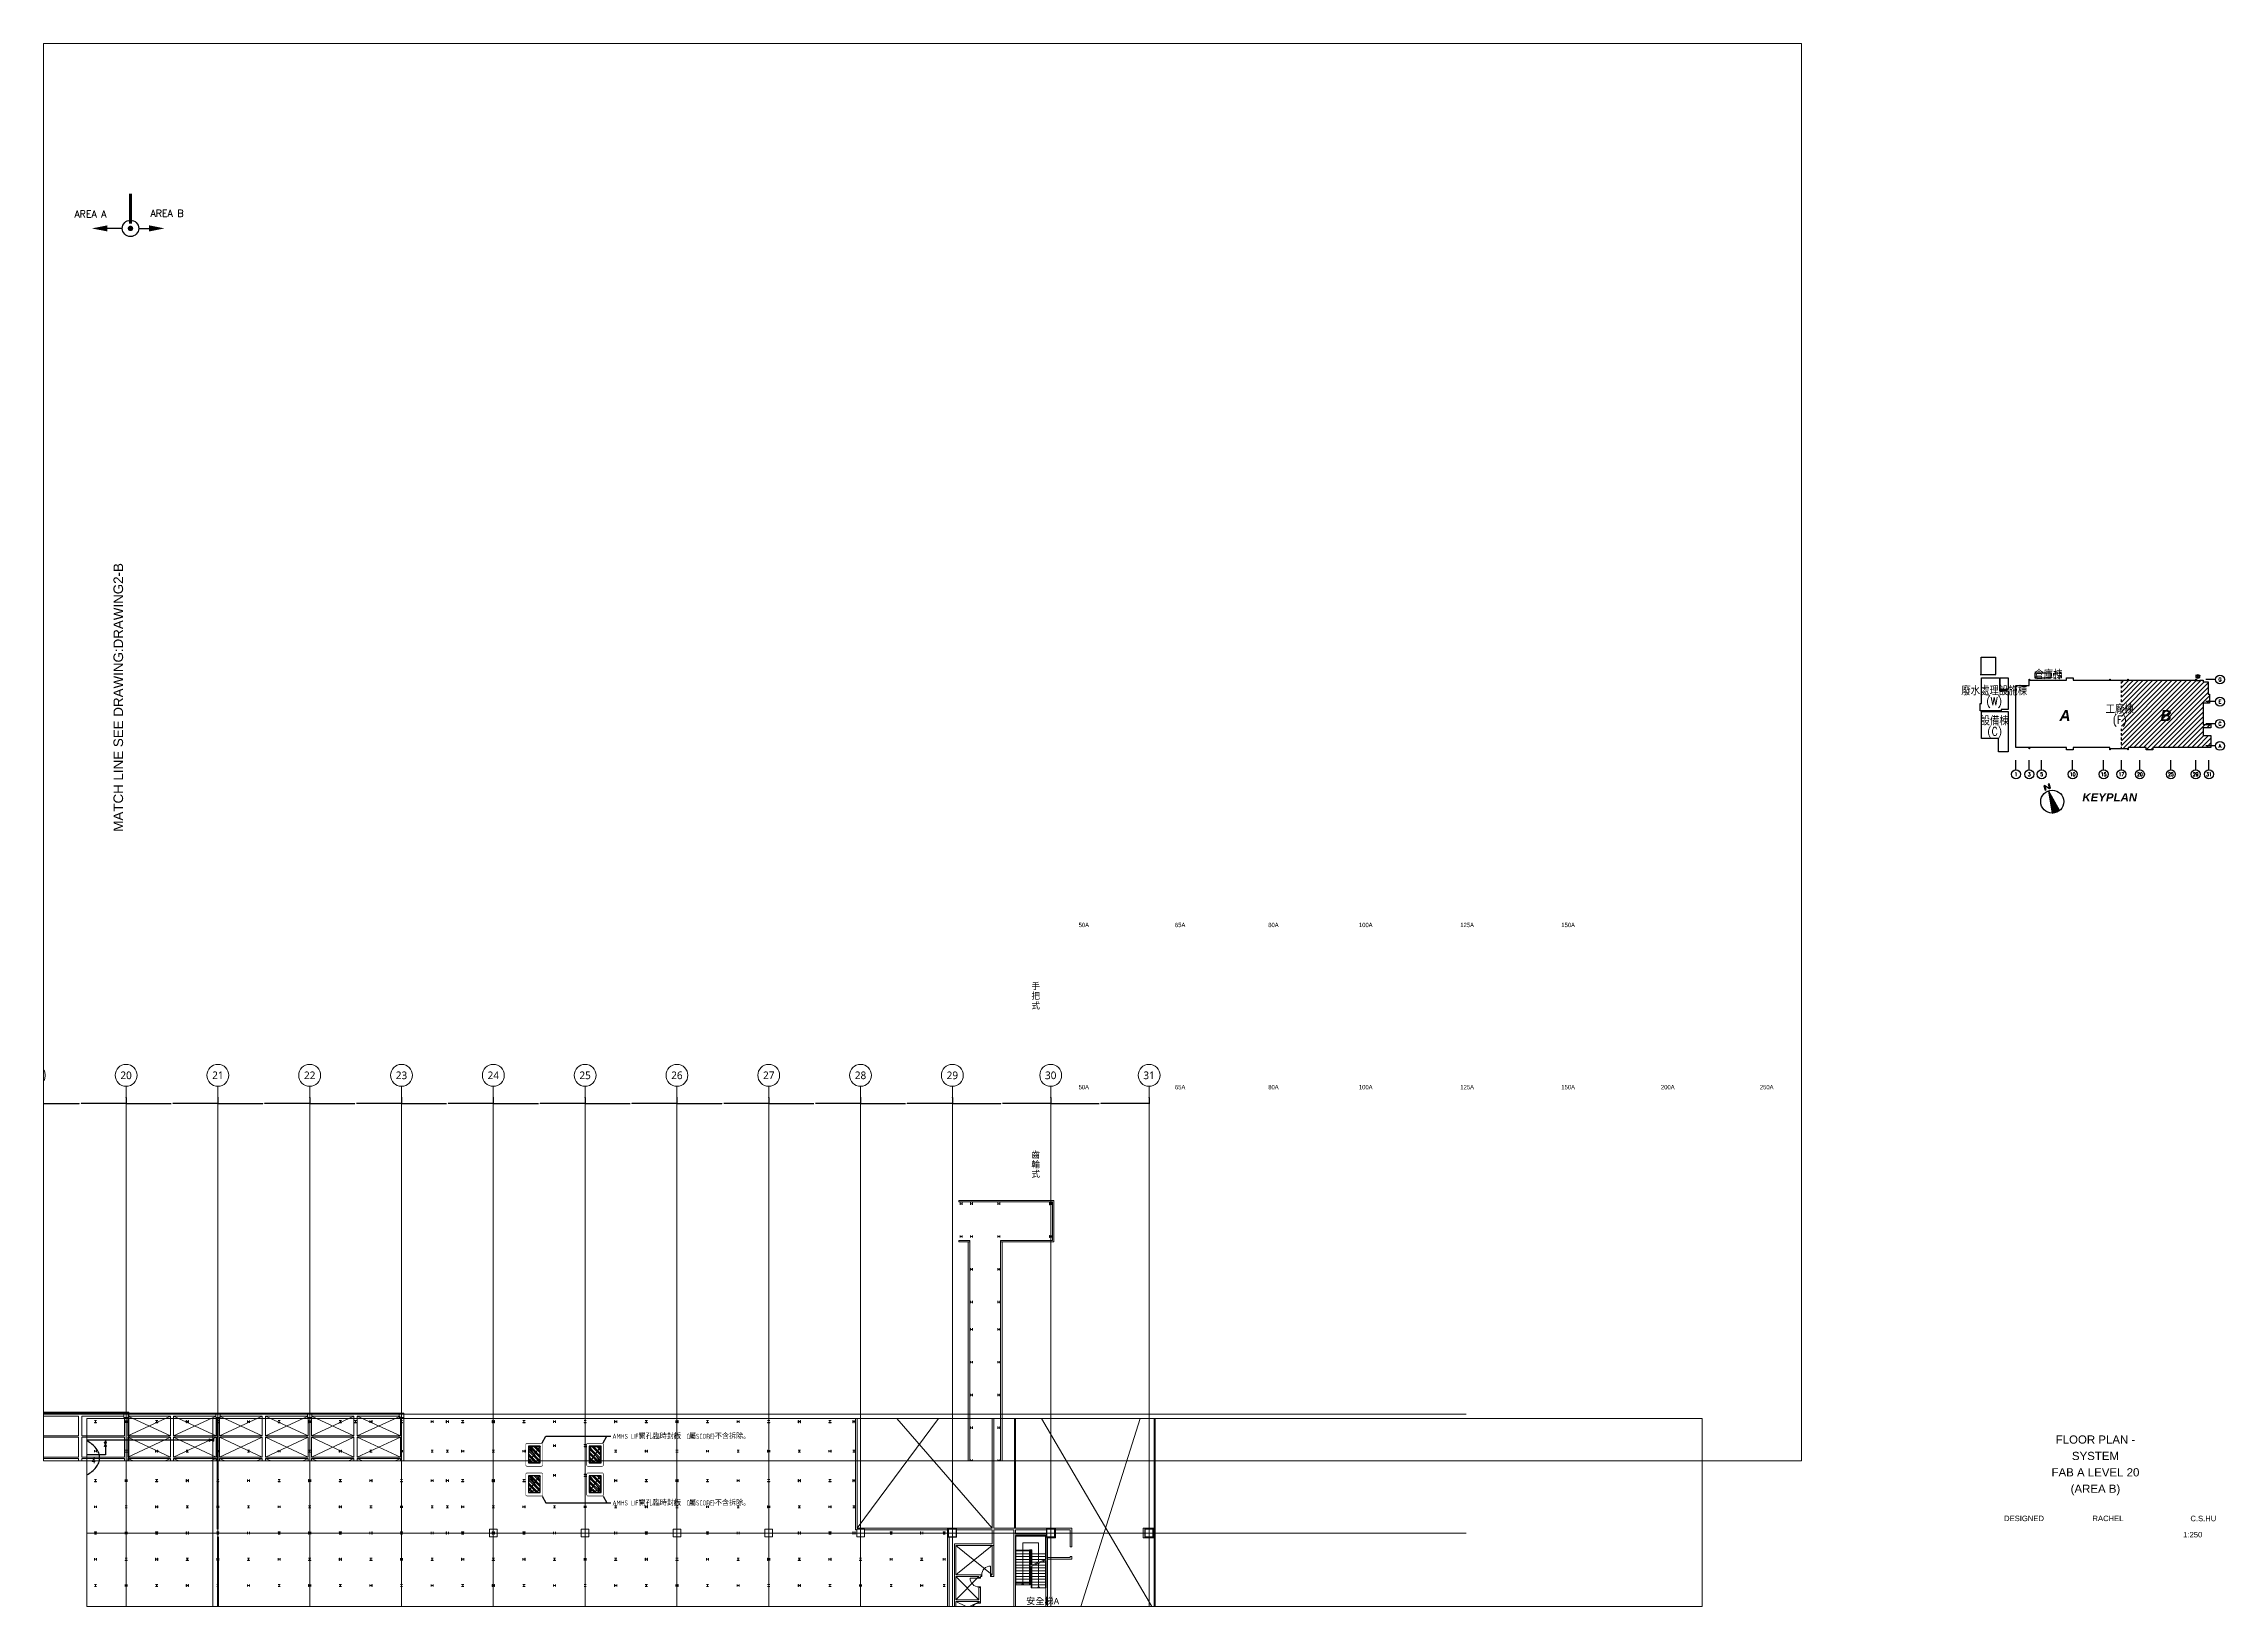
# Paper-space layout 'B' of a CAD drawing. Extents: x 48 to 846, y 7 to 579.
# The model-space entities are those that its viewports show. They can reach past a viewport. Long polylines and large blocks are cut down to what shows.
import ezdxf
from ezdxf.enums import TextEntityAlignment as Align

# ---------------------------------------------------------------- set-up
doc = ezdxf.new("R2010")
doc.units = 0
doc.header["$LTSCALE"] = 10
for name, pattern in [('H12PL25$0$HIDDEN', [0.4, 0.3, -0.1]), ('H12PL25$0$JJP_三點線', [0.9, 0.3, -0.15, 0, -0.15, 0, -0.15, 0, -0.15]), ('H12PL25$0$JJP_虛線(退縮線、投影線、地下室範圍、非屬本工程、圖面分區)', [0.45, 0.3, -0.15]), ('H12PL25$0$TAI_虛線', [5.644, 2.822, -2.822]), ('H12PL25$0$虛線', [0.846667, 0.423333, -0.423333]), ('keyplan$0$DOTK2', [0.166, 0.083, -0.083]), ('XFDP20$0$PHANTOM2', [1.25, 0.625, -0.125, 0.125, -0.125, 0.125, -0.125]), ('XFM1P20-HI FOG-200K$0$HIDDEN', [9.525, 6.35, -3.175])]:
    doc.linetypes.add(name, pattern=pattern)
for name, color, linetype in [('0-ANNO-TEXT', 3, 'Continuous'), ('AREA', 5, 'Continuous'), ('H12PL25$0$A-DIM', 252, 'Continuous'), ('H12PL25$0$A-OBJE-2D', 252, 'Continuous'), ('H12PL25$0$A-RAIL', 252, 'Continuous'), ('H12PL25$0$A-STRS', 252, 'Continuous'), ('H12PL25$0$A-WALL-EX', 252, 'Continuous'), ('H12PL25$0$A-WALL-IN', 252, 'Continuous'), ('H12PL25$0$A-WINDOW', 252, 'Continuous'), ('H12PL25$0$A-ZONE', 252, 'Continuous'), ('H12PL25$0$Door', 252, 'Continuous'), ('H12PL25$0$S-BEAM-SHOW', 252, 'Continuous'), ('H12PL25$0$S-COL', 252, 'Continuous'), ('H12PL25$0$S-GRID', 252, 'Continuous'), ('H12PL25$0$S-SLAB-SHOW', 252, 'Continuous'), ('HA', 1, 'Continuous'), ('keyplan$0$G-KEY-C', 5, 'Continuous'), ('keyplan$0$G-TEXT', 7, 'Continuous'), ('keyplan$0$HYOKI', 5, 'Continuous'), ('keyplan$0$KP', 1, 'Continuous'), ('keyplan$0$柱心', 2, 'Continuous'), ('XFDP20$0$A-Cancel Notes', 90, 'Continuous'), ('XFDP20$0$A-STEEL SHEET_STK', 201, 'Continuous'), ('XFDP20$0$A-W-P3_(50K)', 2, 'Continuous'), ('XFM1P20-HI FOG-200K$0$FRAME', 4, 'Continuous'), ('XFM1P20-HI FOG-200K$0$M-CWTR-TEXT', 4, 'Continuous'), ('XFM1P20-HI FOG-200K$0$M-PIPE-CHWR20', 110, 'Continuous'), ('XFM1P20-HI FOG-200K$0$M-PIPE-FITTING', 2, 'Continuous')]:
    doc.layers.add(name, color=color, linetype=linetype)
doc.layers.add('ZS__A0NO7', color=255, linetype='Continuous', lineweight=5)
doc.styles.add('AREA-200$0$SUBTITLE', font='romand.shx')
doc.styles.add('H12PL25$0$dim-txt', font='isocp.shx', dxfattribs={"width": 0.7, "bigfont": 'chineset.shx'})
doc.styles.add('H12PL25$0$Standard', font='', dxfattribs={"width": 0.8})
doc.styles.add('keyplan$0$BB-TXT', font='romand.shx', dxfattribs={"width": 0.8})
doc.styles.add('keyplan$0$ROMS', font='ROMANS', dxfattribs={"bigfont": 'EXTFONT'})
doc.styles.add('keyplan$0$TEXT', font='simplex.shx', dxfattribs={"width": 0.85, "bigfont": 'chineset.shx'})
doc.styles.add('keyplan$0$XFINE-1', font='arialbi.ttf')
doc.styles.get("Standard").update_dxf_attribs({"font": 'arial.ttf'})
doc.styles.add('TITLE-NAME', font='arial.ttf')
doc.styles.add('XFDP20$0$AA-TXT', font='isocp.shx', dxfattribs={"width": 0.8, "bigfont": 'china.shx'})
doc.styles.add('XFM1P20-HI FOG-200K$0$12P7-XCM2P10$0$AA-TXT', font='simplex.shx', dxfattribs={"bigfont": 'china.shx'})
doc.styles.add('XFM1P20-HI FOG-200K$0$AU101S01', font='AU101S01.shx', dxfattribs={"bigfont": 'dayus.shx'})
doc.styles.get('H12PL25$0$Standard').set_extended_font_data('Microsoft JhengHei')
doc.dimstyles.new('H12PL25$0$ARCH-dim-200MM', dxfattribs={"dimscale": 200, "dimtxt": 0.3, "dimasz": 0.1, "dimexe": 0.1, "dimexo": 0.1, "dimgap": 0.05, "dimtad": 1, "dimdec": 0, "dimlfac": 10, "dimrnd": 0.5, "dimdsep": 46, "dimtxsty": 'H12PL25$0$dim-txt', "dimblk": 'H12PL25$0$_Dot', "dimcen": 2, "dimclrd": 256, "dimclre": 256, "dimclrt": 256, "dimadec": 0, "dimazin": 0, "dimtfac": 1, "dimtix": 1, "dimtmove": 2, "dimatfit": 3, "dimldrblk": 'H12PL25$0$_OBLIQUE', "dimfxl": 1, "dimtvp": 1, "dimtolj": 1, "dimarcsym": 0})
doc.dimstyles.new('XFDP20$0$adim-10', dxfattribs={"dimscale": 1000, "dimtxt": 0.25, "dimasz": 0.25, "dimexe": 0.1, "dimexo": 0.5, "dimgap": 0.15, "dimtad": 0, "dimdec": 4, "dimzin": 0, "dimdsep": 46, "dimtxsty": 'XFDP20$0$AA-TXT', "dimcen": 2.5, "dimclrd": 2, "dimclre": 2, "dimclrt": 256, "dimadec": 0, "dimazin": 0, "dimtfac": 1, "dimtdec": 4, "dimtmove": 0, "dimatfit": 3, "dimfxl": 1, "dimtolj": 1, "dimtzin": 0, "dimarcsym": 0})

# ---------------------------------------------------------------- blocks, each defined once
blk = doc.blocks.new('keyplan$0$HOUI')
blk.add_lwpolyline([(0, 10), (-3.4, -9.4), (3.4, -9.4)], close=True)
blk.add_lwpolyline([(-1.5, 15.5), (-2.5, 15.5), (-2.5, 11.5), (-1.5, 11.5), (-1.5, 15.5), (1.5, 11.5), (2.5, 11.5), (2.5, 15.5), (1.5, 15.5), (1.5, 11.5)])
blk.add_circle((0, 0), 10)
blk = doc.blocks.new('keyplan')
at = {"layer": 'keyplan$0$KP'}
h = blk.add_hatch(dxfattribs=at)
h.set_pattern_fill('ANSI37', color=256, scale=0.0007, style=0)
h.set_pattern_definition([(45, (449.238521665, 72.366987215), (-6.1871843354e-05, 6.1871843354e-05), []), (135, (449.238521665, 72.366987215), (-6.1871843354e-05, -6.1871843354e-05), [])])
h.paths.add_polyline_path([(782.29, 308.04), (781.89, 307.91), (782.44, 306.32), (782.84, 306.46)])
h.paths.add_polyline_path([(780.7, 307.5), (780.31, 307.36), (780.85, 305.77), (781.25, 305.91)])
blk.add_hatch(color=256, dxfattribs=at).paths.add_polyline_path([(782.05, 305.52), (783.35, 297.35), (786.06, 298.28)])
at = {"layer": 'keyplan$0$HYOKI'}
for p, q in [((757.43, 348.02), (757.43, 354.48)), ((757.43, 354.48), (762.83, 354.48)), ((762.83, 348.02), (762.83, 354.48)), ((757.09, 348.02), (762.83, 348.02))]:
    blk.add_line(p, q, dxfattribs=at)
at = {"layer": 'keyplan$0$HYOKI', "linetype": 'keyplan$0$DOTK2'}
for p, q in [((808.71, 338.09), (808.71, 346.01)), ((808.71, 320.83), (808.71, 328.16))]:
    blk.add_line(p, q, dxfattribs=at)
at = {"layer": 'keyplan$0$HYOKI'}
for points in [[(757.48, 337.41), (757.48, 346.85), (764.09, 346.85), (764.09, 342.1), (767.25, 342.1), (767.25, 335.26), (764.77, 335.26), (764.77, 334.75), (757.07, 334.75), (757.07, 337.41), (757.48, 337.41)], [(811.06, 320.83), (804.6, 320.83), (804.6, 320.51), (804.44, 320.51), (804.44, 321.41), (791.06, 321.41), (791.06, 320.56), (788.63, 320.56), (788.63, 321.41), (775.12, 321.41), (775.12, 320.83), (774.96, 320.83), (774.96, 321.41), (770.1, 321.41), (770.1, 343.99), (774.96, 343.99), (774.96, 346.33), (775.12, 346.33), (775.12, 346.01), (788.63, 346.01), (788.63, 346.86), (791.06, 346.86), (791.06, 346.01), (804.44, 346.01), (804.44, 346.33), (804.6, 346.33), (804.6, 346.01), (811.06, 346.01), (811.06, 346.33), (811.22, 346.33), (811.22, 346.01), (836, 346.01), (836, 346.33), (836.17, 346.33), (836.17, 345.9), (837.49, 345.9), (837.49, 346.01), (838.6, 346.01), (838.6, 345.35), (840.5, 345.35)], [(840.5, 345.35), (840.5, 340.91), (841.03, 340.91), (841.03, 337.61), (838.6, 337.61), (838.6, 329.81), (841.46, 329.81), (841.46, 328.61), (838.6, 328.61), (838.6, 325.76), (841.46, 325.76), (841.46, 321.41), (820.22, 321.41), (820.22, 320.56), (817.79, 320.56), (817.79, 321.41), (811.22, 321.41), (811.22, 320.51), (811.06, 320.51), (811.06, 320.83)], [(836.06, 347.68), (836.06, 347.87), (836, 347.87), (836, 347.01), (837.48, 347.01), (837.48, 347.87), (837.42, 347.87), (837.42, 347.68), (836.06, 347.68)]]:
    blk.add_lwpolyline(points, dxfattribs=at)
for points in [[(767.25, 342.61), (764.36, 342.61), (764.36, 346.85), (767.25, 346.85)], [(777.1, 346.83), (782.99, 346.83), (782.99, 348.56), (777.1, 348.56)], [(836.7, 346.71), (837.38, 347.39), (836.7, 348.08), (836.01, 347.39)], [(763.8, 319.79), (763.8, 324.65), (757.48, 324.65), (757.48, 334.59), (767.25, 334.59), (767.25, 319.79)]]:
    blk.add_lwpolyline(points, close=True, dxfattribs=at)
at = {"layer": 'keyplan$0$HYOKI', "linetype": 'keyplan$0$DOTK2'}
blk.add_lwpolyline([(783.88, 346.83), (786.85, 346.83), (786.85, 348.56), (783.88, 348.56)], close=True, dxfattribs=at)
at = {"layer": 'keyplan$0$柱心'}
for p, q in [((843.18, 346.24), (839.67, 346.24)), ((843.18, 338.14), (839.67, 338.14)), ((843.18, 330.04), (839.67, 330.04)), ((843.18, 321.94), (839.67, 321.94)), ((770.15, 313.16), (770.15, 316.67)), ((775.01, 313.16), (775.01, 316.67)), ((779.55, 313.16), (779.55, 316.67)), ((790.89, 313.16), (790.89, 316.67)), ((802.23, 313.16), (802.23, 316.67)), ((808.71, 313.16), (808.71, 316.67)), ((815.51, 313.16), (815.51, 316.67)), ((826.85, 313.16), (826.85, 316.67)), ((835.92, 313.16), (835.92, 316.67)), ((840.78, 313.16), (840.78, 316.67))]:
    blk.add_line(p, q, dxfattribs=at)
for centre in [(844.8, 346.24), (844.8, 338.14), (844.8, 330.04), (844.8, 321.94), (770.15, 311.54), (775.01, 311.54), (779.55, 311.54), (790.89, 311.54), (802.23, 311.54), (808.71, 311.54), (815.51, 311.54), (826.85, 311.54), (835.92, 311.54), (840.78, 311.54)]:
    blk.add_circle(centre, 1.62, dxfattribs=at)
at = {"layer": 'keyplan$0$KP', "xscale": 0.4199999999999879, "yscale": 0.4199999999999879, "zscale": 0.4199999999999879, "rotation": 18.99999999967715}
blk.add_blockref('keyplan$0$HOUI', (783.42, 301.55), dxfattribs=at)
at = {"layer": 'keyplan$0$G-KEY-C', "color": 3, "linetype": 'Continuous', "style": 'keyplan$0$TEXT', "width": 0.85}
for s, p in [('廢水處理設施棟', (762.17, 340.48)), ('倉庫棟', (782, 346.41)), ('(W)', (762.17, 336.83)), ('工廠棟', (808.11, 333.75)), ('設備棟', (762.36, 329.46)), ('(C)', (762.36, 325.74)), ('(F)', (808.11, 329.99))]:
    blk.add_text(s, height=3, dxfattribs=at).set_placement(p, align=Align.CENTER)
at = {"layer": 'keyplan$0$G-TEXT', "color": 4, "linetype": 'ByBlock', "style": 'keyplan$0$XFINE-1'}
for s, p in [('A', (788.09, 333.05)), ('B', (825.05, 333.05))]:
    blk.add_text(s, height=4, dxfattribs=at).set_placement(p, align=Align.MIDDLE)
at = {"layer": 'keyplan$0$G-TEXT', "color": 1, "linetype": 'ByBlock', "style": 'keyplan$0$XFINE-1'}
blk.add_text('KEYPLAN', height=3, dxfattribs=at).set_placement((804.46, 303.13), align=Align.MIDDLE)
at = {"layer": 'keyplan$0$HYOKI', "style": 'keyplan$0$ROMS'}
blk.add_text('8', height=0.486, dxfattribs=at).set_placement((836.69, 347.4), align=Align.MIDDLE_CENTER)
at = {"layer": 'keyplan$0$柱心', "color": 3, "style": 'keyplan$0$BB-TXT', "width": 0.8}
for s, p in [('G', (844.8, 346.24)), ('E', (844.8, 338.14)), ('C', (844.8, 330.04)), ('A', (844.8, 321.94)), ('1', (770.15, 311.54)), ('3', (775.01, 311.54)), ('5', (779.55, 311.54)), ('10', (790.89, 311.54)), ('15', (802.23, 311.54)), ('17', (808.71, 311.54)), ('20', (815.51, 311.54)), ('25', (826.85, 311.54)), ('29', (835.92, 311.54)), ('31', (840.78, 311.54))]:
    blk.add_text(s, height=1.35, dxfattribs=at).set_placement(p, align=Align.MIDDLE)
blk = doc.blocks.new('*U8')
at = {"layer": 'HA'}
h = blk.add_hatch(dxfattribs=at)
h.set_pattern_fill('ANSI31', color=256, scale=10, style=0)
h.set_pattern_definition([(45, (0, -219.6886), (-0.8838835, 0.8838835), [])])
h.paths.add_polyline_path([(808.71, 328.16), (808.71, 346.01), (811.06, 346.01), (811.06, 346.33), (811.22, 346.33), (811.22, 346.01), (836, 346.01), (836, 346.33), (836.17, 346.33), (836.17, 345.9), (837.49, 345.9), (837.49, 346.01), (838.6, 346.01), (838.6, 345.35), (840.5, 345.35), (840.5, 340.91), (841.03, 340.91), (841.03, 337.61), (838.6, 337.61), (838.6, 329.81), (841.46, 329.81), (841.46, 328.61), (838.6, 328.61), (838.6, 325.76), (841.46, 325.76), (841.46, 321.41), (820.22, 321.41), (820.22, 320.56), (817.79, 320.56), (817.79, 321.41), (811.22, 321.41), (811.22, 320.51), (811.06, 320.51), (811.06, 320.83), (808.71, 320.83)])
h.paths.add_polyline_path([(822.03, 330.05), (828.07, 330.05), (828.07, 336.05), (822.03, 336.05)], flags=24)
h.paths.add_polyline_path([(803.11, 333), (813.11, 333), (813.11, 337.5), (803.11, 337.5)], flags=9)
h.paths.add_polyline_path([(804.23, 327.85), (812, 327.85), (812, 334.71), (804.23, 334.71)], flags=9)
blk = doc.blocks.new('FALNAME')
at = {"layer": 'ZS__A0NO7', "color": 255, "style": 'TITLE-NAME'}
for tag, p in [('DRAWINGTITLE1', (799.24, 66.55)), ('DRAWINGTITLE2', (799.24, 60.55)), ('DRAWINGTITLE3', (799.24, 54.55)), ('DRAWINGTITLE4', (799.24, 48.55))]:
    blk.add_attdef(tag, text='', height=3, dxfattribs=at).set_placement(p, align=Align.CENTER)
for tag, p in [('DESIGNED', (765.8, 39.18)), ('DRAWN', (798.15, 39.18)), ('CHECK', (833.99, 39.15)), ('SCALE', (831.36, 33.23))]:
    blk.add_attdef(tag, text='', height=2, dxfattribs=at).set_placement(p, align=Align.MIDDLE_LEFT)
blk = doc.blocks.new('*D117')
at = {"layer": 'DEFPOINTS', "color": 0, "linetype": 'Continuous', "transparency": 16777216}
for p in [(159600, 128250), (168000, 128250), (168000, 127670)]:
    blk.add_point(p, dxfattribs=at)
at = {"layer": 'H12PL25$0$A-DIM', "linetype": 'Continuous', "lineweight": -2, "transparency": 16777216}
for p, q in [((159600, 128230), (159600, 127650)), ((168000, 128230), (168000, 127650)), ((159620, 127670), (163721, 127670)), ((167980, 127670), (163879, 127670))]:
    blk.add_line(p, q, dxfattribs=at)
at = {"layer": 'H12PL25$0$A-DIM', "linetype": 'Continuous', "lineweight": 0, "transparency": 16777216, "insert": (163800, 127670), "char_height": 60, "attachment_point": 5, "style": 'H12PL25$0$dim-txt'}
blk.add_mtext('\\A1;84000', dxfattribs=at)
blk = doc.blocks.new('H12PL25$0$_Dot')
blk = doc.blocks.new('H12PL25$0$_OBLIQUE')
at = {"color": 0, "linetype": 'ByBlock', "lineweight": -2}
blk.add_line((-0.5, -0.5), (0.5, 0.5), dxfattribs=at)
blk = doc.blocks.new('*D118')
at = {"layer": 'DEFPOINTS', "color": 0, "linetype": 'Continuous', "transparency": 16777216}
for p in [(168000, 128250), (176400, 128250), (176400, 127670)]:
    blk.add_point(p, dxfattribs=at)
at = {"layer": 'H12PL25$0$A-DIM', "linetype": 'Continuous', "lineweight": -2, "transparency": 16777216}
for p, q in [((168000, 128230), (168000, 127650)), ((176400, 128230), (176400, 127650)), ((168020, 127670), (172121, 127670)), ((176380, 127670), (172279, 127670))]:
    blk.add_line(p, q, dxfattribs=at)
at = {"layer": 'H12PL25$0$A-DIM', "linetype": 'Continuous', "lineweight": 0, "transparency": 16777216, "insert": (172200, 127670), "char_height": 60, "attachment_point": 5, "style": 'H12PL25$0$dim-txt'}
blk.add_mtext('\\A1;84000', dxfattribs=at)
blk = doc.blocks.new('*D119')
at = {"layer": 'DEFPOINTS', "color": 0, "linetype": 'Continuous', "transparency": 16777216}
for p in [(176400, 128250), (184800, 128250), (184800, 127670)]:
    blk.add_point(p, dxfattribs=at)
at = {"layer": 'H12PL25$0$A-DIM', "linetype": 'Continuous', "lineweight": -2, "transparency": 16777216}
for p, q in [((176400, 128230), (176400, 127650)), ((184800, 128230), (184800, 127650)), ((176420, 127670), (180521, 127670)), ((184780, 127670), (180679, 127670))]:
    blk.add_line(p, q, dxfattribs=at)
at = {"layer": 'H12PL25$0$A-DIM', "linetype": 'Continuous', "lineweight": 0, "transparency": 16777216, "insert": (180600, 127670), "char_height": 60, "attachment_point": 5, "style": 'H12PL25$0$dim-txt'}
blk.add_mtext('\\A1;84000', dxfattribs=at)
blk = doc.blocks.new('*D120')
at = {"layer": 'DEFPOINTS', "color": 0, "linetype": 'Continuous', "transparency": 16777216}
for p in [(184800, 128250), (193200, 128250), (193200, 127670)]:
    blk.add_point(p, dxfattribs=at)
at = {"layer": 'H12PL25$0$A-DIM', "linetype": 'Continuous', "lineweight": -2, "transparency": 16777216}
for p, q in [((184800, 128230), (184800, 127650)), ((193200, 128230), (193200, 127650)), ((184820, 127670), (188921, 127670)), ((193180, 127670), (189079, 127670))]:
    blk.add_line(p, q, dxfattribs=at)
at = {"layer": 'H12PL25$0$A-DIM', "linetype": 'Continuous', "lineweight": 0, "transparency": 16777216, "insert": (189000, 127670), "char_height": 60, "attachment_point": 5, "style": 'H12PL25$0$dim-txt'}
blk.add_mtext('\\A1;84000', dxfattribs=at)
blk = doc.blocks.new('*D121')
at = {"layer": 'DEFPOINTS', "color": 0, "linetype": 'Continuous', "transparency": 16777216}
for p in [(193200, 128250), (201600, 128250), (201600, 127670)]:
    blk.add_point(p, dxfattribs=at)
at = {"layer": 'H12PL25$0$A-DIM', "linetype": 'Continuous', "lineweight": -2, "transparency": 16777216}
for p, q in [((193200, 128230), (193200, 127650)), ((201600, 128230), (201600, 127650)), ((193220, 127670), (197321, 127670)), ((201580, 127670), (197479, 127670))]:
    blk.add_line(p, q, dxfattribs=at)
at = {"layer": 'H12PL25$0$A-DIM', "linetype": 'Continuous', "lineweight": 0, "transparency": 16777216, "insert": (197400, 127670), "char_height": 60, "attachment_point": 5, "style": 'H12PL25$0$dim-txt'}
blk.add_mtext('\\A1;84000', dxfattribs=at)
blk = doc.blocks.new('*D122')
at = {"layer": 'DEFPOINTS', "color": 0, "linetype": 'Continuous', "transparency": 16777216}
for p in [(201600, 128250), (210000, 128250), (210000, 127670)]:
    blk.add_point(p, dxfattribs=at)
at = {"layer": 'H12PL25$0$A-DIM', "linetype": 'Continuous', "lineweight": -2, "transparency": 16777216}
for p, q in [((201600, 128230), (201600, 127650)), ((210000, 128230), (210000, 127650)), ((201620, 127670), (205721, 127670)), ((209980, 127670), (205879, 127670))]:
    blk.add_line(p, q, dxfattribs=at)
at = {"layer": 'H12PL25$0$A-DIM', "linetype": 'Continuous', "lineweight": 0, "transparency": 16777216, "insert": (205800, 127670), "char_height": 60, "attachment_point": 5, "style": 'H12PL25$0$dim-txt'}
blk.add_mtext('\\A1;84000', dxfattribs=at)
blk = doc.blocks.new('*D123')
at = {"layer": 'DEFPOINTS', "color": 0, "linetype": 'Continuous', "transparency": 16777216}
for p in [(210000, 128250), (218400, 128250), (218400, 127670)]:
    blk.add_point(p, dxfattribs=at)
at = {"layer": 'H12PL25$0$A-DIM', "linetype": 'Continuous', "lineweight": -2, "transparency": 16777216}
for p, q in [((210000, 128230), (210000, 127650)), ((218400, 128230), (218400, 127650)), ((210020, 127670), (214121, 127670)), ((218380, 127670), (214279, 127670))]:
    blk.add_line(p, q, dxfattribs=at)
at = {"layer": 'H12PL25$0$A-DIM', "linetype": 'Continuous', "lineweight": 0, "transparency": 16777216, "insert": (214200, 127670), "char_height": 60, "attachment_point": 5, "style": 'H12PL25$0$dim-txt'}
blk.add_mtext('\\A1;84000', dxfattribs=at)
blk = doc.blocks.new('*D124')
at = {"layer": 'DEFPOINTS', "color": 0, "linetype": 'Continuous', "transparency": 16777216}
for p in [(218400, 128250), (226800, 128250), (226800, 127670)]:
    blk.add_point(p, dxfattribs=at)
at = {"layer": 'H12PL25$0$A-DIM', "linetype": 'Continuous', "lineweight": -2, "transparency": 16777216}
for p, q in [((218400, 128230), (218400, 127650)), ((226800, 128230), (226800, 127650)), ((218420, 127670), (222521, 127670)), ((226780, 127670), (222679, 127670))]:
    blk.add_line(p, q, dxfattribs=at)
at = {"layer": 'H12PL25$0$A-DIM', "linetype": 'Continuous', "lineweight": 0, "transparency": 16777216, "insert": (222600, 127670), "char_height": 60, "attachment_point": 5, "style": 'H12PL25$0$dim-txt'}
blk.add_mtext('\\A1;84000', dxfattribs=at)
blk = doc.blocks.new('*D125')
at = {"layer": 'DEFPOINTS', "color": 0, "linetype": 'Continuous', "transparency": 16777216}
for p in [(226800, 128250), (235200, 128250), (235200, 127670)]:
    blk.add_point(p, dxfattribs=at)
at = {"layer": 'H12PL25$0$A-DIM', "linetype": 'Continuous', "lineweight": -2, "transparency": 16777216}
for p, q in [((226800, 128230), (226800, 127650)), ((235200, 128230), (235200, 127650)), ((226820, 127670), (230921, 127670)), ((235180, 127670), (231079, 127670))]:
    blk.add_line(p, q, dxfattribs=at)
at = {"layer": 'H12PL25$0$A-DIM', "linetype": 'Continuous', "lineweight": 0, "transparency": 16777216, "insert": (231000, 127670), "char_height": 60, "attachment_point": 5, "style": 'H12PL25$0$dim-txt'}
blk.add_mtext('\\A1;84000', dxfattribs=at)
blk = doc.blocks.new('*D126')
at = {"layer": 'DEFPOINTS', "color": 0, "linetype": 'Continuous', "transparency": 16777216}
for p in [(235200, 128250), (243600, 128250), (243600, 127670)]:
    blk.add_point(p, dxfattribs=at)
at = {"layer": 'H12PL25$0$A-DIM', "linetype": 'Continuous', "lineweight": -2, "transparency": 16777216}
for p, q in [((235200, 128230), (235200, 127650)), ((243600, 128230), (243600, 127650)), ((235220, 127670), (239321, 127670)), ((243580, 127670), (239479, 127670))]:
    blk.add_line(p, q, dxfattribs=at)
at = {"layer": 'H12PL25$0$A-DIM', "linetype": 'Continuous', "lineweight": 0, "transparency": 16777216, "insert": (239400, 127670), "char_height": 60, "attachment_point": 5, "style": 'H12PL25$0$dim-txt'}
blk.add_mtext('\\A1;84000', dxfattribs=at)
blk = doc.blocks.new('*D127')
at = {"layer": 'DEFPOINTS', "color": 0, "linetype": 'Continuous', "transparency": 16777216}
for p in [(243600, 128250), (252600, 128250), (252600, 127670)]:
    blk.add_point(p, dxfattribs=at)
at = {"layer": 'H12PL25$0$A-DIM', "linetype": 'Continuous', "lineweight": -2, "transparency": 16777216}
for p, q in [((243600, 128230), (243600, 127650)), ((252600, 128230), (252600, 127650)), ((243620, 127670), (248022, 127670)), ((252580, 127670), (248178, 127670))]:
    blk.add_line(p, q, dxfattribs=at)
at = {"layer": 'H12PL25$0$A-DIM', "linetype": 'Continuous', "lineweight": 0, "transparency": 16777216, "insert": (248100, 127670), "char_height": 60, "attachment_point": 5, "style": 'H12PL25$0$dim-txt'}
blk.add_mtext('\\A1;90000', dxfattribs=at)
blk = doc.blocks.new('*D128')
at = {"layer": 'DEFPOINTS', "color": 0, "linetype": 'Continuous', "transparency": 16777216}
for p in [(252600, 128250), (261600, 128250), (261600, 127670)]:
    blk.add_point(p, dxfattribs=at)
at = {"layer": 'H12PL25$0$A-DIM', "linetype": 'Continuous', "lineweight": -2, "transparency": 16777216}
for p, q in [((252600, 128230), (252600, 127650)), ((261600, 128230), (261600, 127650)), ((252620, 127670), (257022, 127670)), ((261580, 127670), (257178, 127670))]:
    blk.add_line(p, q, dxfattribs=at)
at = {"layer": 'H12PL25$0$A-DIM', "linetype": 'Continuous', "lineweight": 0, "transparency": 16777216, "insert": (257100, 127670), "char_height": 60, "attachment_point": 5, "style": 'H12PL25$0$dim-txt'}
blk.add_mtext('\\A1;90000', dxfattribs=at)
blk = doc.blocks.new('*U137')
h = blk.add_hatch()
h.set_pattern_fill('STEEL', color=256, scale=250, angle=270, style=0)
h.set_pattern_definition([(315, (-8876, -10240), (22.09709, 22.09709), []), (315, (-8860.375, -10240), (22.09709, 22.09709), [])])
h.paths.add_polyline_path([(0, 153), (0, 0), (109, 0), (109, 148), (109, 148), (109, 153)])
blk.add_lwpolyline([(0, 153), (0, 0), (109, 0), (109, 148), (109, 148), (109, 153), (0, 153)])
blk = doc.blocks.new('XFM1P20-HI FOG-200K$0$A$Ce98573ec')
at = {"layer": 'XFM1P20-HI FOG-200K$0$M-PIPE-FITTING', "ltscale": 0.1}
for p, q in [((2, 0), (0, 4)), ((0, 0), (2, 4)), ((0, 4), (2, 4)), ((0, 0), (2, 0))]:
    blk.add_line(p, q, dxfattribs=at)
blk = doc.blocks.new('XFM1P20-HI FOG-200K')
at = {"layer": 'XFM1P20-HI FOG-200K$0$M-PIPE-CHWR20'}
for p, q in [((175590, 83510), (20101, 83510)), ((166113, 82160), (156768, 82160)), ((166113, 83510), (166113, 83317)), ((166113, 82917), (166113, 82160))]:
    blk.add_line(p, q, dxfattribs=at)
at = {"layer": 'XFM1P20-HI FOG-200K$0$M-PIPE-CHWR20', "color": 1, "linetype": 'XFM1P20-HI FOG-200K$0$HIDDEN', "extrusion": (0, 0, -1)}
blk.add_ellipse((161488, 81882), major_axis=(-4090, 0), ratio=0.5435786, dxfattribs=at)
at = {"xscale": -100, "yscale": 100, "zscale": 100}
blk.add_blockref('XFM1P20-HI FOG-200K$0$A$Ce98573ec', (166213, 82917), dxfattribs=at)
at = {"xscale": 100, "yscale": 100, "zscale": 100, "rotation": 270}
blk.add_blockref('XFM1P20-HI FOG-200K$0$A$Ce98573ec', (175590, 83610), dxfattribs=at)
at = {"style": 'XFM1P20-HI FOG-200K$0$AU101S01'}
for s, p in [('把', (251226, 137540, 0)), ('手', (251226, 138429, 0)), ('式', (251226, 136650, 0)), ('輪', (251226, 122123, 0)), ('齒', (251226, 123013, 0)), ('式', (251226, 121234, 0))]:
    blk.add_text(s, height=600, dxfattribs=at).set_placement(p, align=Align.MIDDLE)
at = {"layer": 'XFM1P20-HI FOG-200K$0$FRAME', "style": 'XFM1P20-HI FOG-200K$0$AU101S01', "width": 0.8}
for s, p in [('50A', (255629, 144009, 0)), ('65A', (264443, 144009, 0)), ('80A', (272979, 144009, 0)), ('100A', (281423, 144009, 0)), ('125A', (290703, 144009, 0)), ('150A', (299944, 144009, 0)), ('50A', (255629, 129170, 0)), ('65A', (264443, 129170, 0)), ('80A', (272979, 129170, 0)), ('100A', (281423, 129170, 0)), ('125A', (290703, 129170, 0)), ('150A', (299944, 129170, 0)), ('200A', (309060, 129170, 0)), ('250A', (318109, 129170, 0))]:
    blk.add_text(s, height=400, dxfattribs=at).set_placement(p, align=Align.MIDDLE)
at = {"layer": 'XFM1P20-HI FOG-200K$0$M-CWTR-TEXT', "style": 'XFM1P20-HI FOG-200K$0$12P7-XCM2P10$0$AA-TXT', "width": 0.8}
blk.add_text('ZONE N-4', height=500, dxfattribs=at).set_placement((162038, 81641), align=Align.MIDDLE_LEFT)
blk = doc.blocks.new('XFDP20')
at = {"layer": 'XFDP20$0$A-Cancel Notes', "linetype": 'XFDP20$0$PHANTOM2', "ltscale": 0.5, "const_width": 50}
for points in [[(206097, 81214), (206097, 83117, 0.4142136), (205997, 83217), (204680, 83217, 0.4142136), (204580, 83117), (204580, 81214, 0.4142136), (204680, 81114), (205997, 81114, 0.4142136)], [(211667, 81214), (211667, 83117, 0.4142136), (211567, 83217), (210250, 83217, 0.4142136), (210150, 83117), (210150, 81214, 0.4142136), (210250, 81114), (211567, 81114, 0.4142136)]]:
    blk.add_lwpolyline(points, format="xyb", close=True, dxfattribs=at)
at = {"layer": 'XFDP20$0$A-Cancel Notes', "linetype": 'XFDP20$0$PHANTOM2', "ltscale": 0.5, "const_width": 50, "elevation": 0}
for points in [[(206097, 78495), (206097, 80398, 0.4142136), (205997, 80498), (204680, 80498, 0.4142136), (204580, 80398), (204580, 78495, 0.4142136), (204680, 78395), (205997, 78395, 0.4142136)], [(211667, 78495), (211667, 80398, 0.4142136), (211567, 80498), (210250, 80498, 0.4142136), (210150, 80398), (210150, 78495, 0.4142136), (210250, 78395), (211567, 78395, 0.4142136)]]:
    blk.add_lwpolyline(points, format="xyb", close=True, dxfattribs=at)
at = {"layer": 'XFDP20$0$A-W-P3_(50K)', "ltscale": 0.5}
for p, q in [((176375, 75350), (176375, 86290)), ((176425, 75350), (176425, 86290)), ((176375, 74650), (176375, 60350)), ((176425, 74650), (176425, 60350))]:
    blk.add_line(p, q, dxfattribs=at)
at = {"layer": 'XFDP20$0$A-STEEL SHEET_STK', "xscale": 10, "yscale": 10, "zscale": 10, "rotation": 180}
for p in [(205901, 82950), (211471, 82950), (205901, 80231, 0), (211471, 80231, 0)]:
    blk.add_blockref('*U137', p, dxfattribs=at)
at = {"layer": 'XFDP20$0$A-Cancel Notes', "style": 'XFDP20$0$AA-TXT', "width": 0.8}
for s, p in [('AMHS LIFT', (212506, 83856, 0)), ('(    CR SCOPE)', (218096, 83856, 0)), ('AMHS LIFT', (212506, 77756, 0)), ('(    CR SCOPE)', (218096, 77756, 0))]:
    blk.add_text(s, height=450, dxfattribs=at).set_placement(p, align=Align.MIDDLE_LEFT)
at = {"layer": 'XFDP20$0$A-Cancel Notes', "style": 'XFDP20$0$AA-TXT'}
for s, p in [('開孔臨時封板  屬', (214887, 83856, 0)), ('，不含拆除。', (221216, 83856, 0)), ('開孔臨時封板  屬', (214887, 77756, 0)), ('，不含拆除。', (221216, 77756, 0))]:
    blk.add_text(s, height=500, dxfattribs=at).set_placement(p, align=Align.MIDDLE_LEFT)
at = {"layer": 'XFDP20$0$A-Cancel Notes'}
for points in [[(206069, 83241, 0), (206416, 83856, 0), (212362, 83856, 0)], [(211639, 83241, 0), (211986, 83856, 0), (212362, 83856, 0)], [(206069, 78371, 0), (206416, 77756, 0), (212362, 77756, 0)], [(211639, 78371, 0), (211986, 77756, 0), (212362, 77756, 0)]]:
    blk.add_leader(points, dimstyle='XFDP20$0$adim-10', override={"dimgap": 0.15, "dimtad": 0}, dxfattribs=at)
blk = doc.blocks.new('H12PL25')
at = {"layer": 'H12PL25$0$A-OBJE-2D', "lineweight": 0}
for p, q in [((168150, 97262.5), (172050, 99050)), ((172050, 97262.5), (168150, 99050)), ((172350, 97262.5), (176250, 99050)), ((176250, 97262.5), (172350, 99050)), ((176550, 97262.5), (180450, 99050)), ((180450, 97262.5), (176550, 99050)), ((180750, 97262.5), (184650, 99050)), ((184650, 97262.5), (180750, 99050)), ((184950, 97262.5), (188850, 99050)), ((188850, 97262.5), (184950, 99050)), ((189150, 97262.5), (193100, 99050)), ((193100, 97262.5), (189150, 99050)), ((168150, 95312.5), (172050, 97137.5)), ((172050, 95312.5), (168150, 97137.5)), ((172350, 95312.5), (176250, 97137.5)), ((176250, 95312.5), (172350, 97137.5)), ((176550, 95312.5), (180450, 97137.5)), ((180450, 95312.5), (176550, 97137.5)), ((180750, 95312.5), (184650, 97137.5)), ((184650, 95312.5), (180750, 97137.5)), ((184950, 95312.5), (188850, 97137.5)), ((188850, 95312.5), (184950, 97137.5)), ((189150, 95312.5), (193100, 97137.5)), ((193100, 95312.5), (189150, 97137.5)), ((168150, 93362.5), (172050, 95187.5)), ((172050, 93362.5), (168150, 95187.5)), ((172350, 93362.5), (176250, 95187.5)), ((176250, 93362.5), (172350, 95187.5)), ((176550, 93362.5), (180450, 95187.5)), ((180450, 93362.5), (176550, 95187.5)), ((180750, 93362.5), (184650, 95187.5)), ((184650, 93362.5), (180750, 95187.5)), ((184950, 93362.5), (188850, 95187.5)), ((188850, 93362.5), (184950, 95187.5)), ((189150, 93362.5), (193100, 95187.5)), ((193100, 93362.5), (189150, 95187.5)), ((234900, 89650), (247240, 75450)), ((234900, 75450), (245315, 89550)), ((262050, 67950), (249390, 89550)), ((262050, 89450), (252865, 60450)), ((190475, 86100), (192325, 86100)), ((194075, 86100), (195925, 86100)), ((243925, 71175), (247240, 73875)), ((247240, 71175), (243925, 73875)), ((243925, 68875), (246025, 71025)), ((246025, 68875), (243925, 71025)), ((243925, 67725), (246110, 68725)), ((246110, 67725), (243925, 68725)), ((243925, 63375), (247240, 67575)), ((247240, 63375), (243925, 67575)), ((249390, 66375), (252150, 67575)), ((252150, 66375), (249390, 67575)), ((256350, 64200), (262050, 67800)), ((262050, 64200), (256350, 67800))]:
    blk.add_line(p, q, dxfattribs=at)
at = {"layer": 'H12PL25$0$A-RAIL', "lineweight": 0}
for p, q in [((160157, 99390), (160123, 99390)), ((160140, 99407), (160140, 99373)), ((161057, 99390), (161023, 99390)), ((161040, 99407), (161040, 99373)), ((161957, 99390), (161923, 99390)), ((161940, 99407), (161940, 99373)), ((162857, 99390), (162823, 99390)), ((162840, 99407), (162840, 99373)), ((163757, 99390), (163723, 99390)), ((163740, 99407), (163740, 99373)), ((164657, 99390), (164623, 99390)), ((164640, 99407), (164640, 99373)), ((165557, 99390), (165523, 99390)), ((165540, 99407), (165540, 99373)), ((166457, 99390), (166423, 99390)), ((166440, 99407), (166440, 99373)), ((167357, 99390), (167323, 99390)), ((167340, 99407), (167340, 99373)), ((168257, 98597.5), (168223, 98597.5)), ((168240, 98580.5), (168240, 98614.5)), ((168257, 97697.5), (168223, 97697.5)), ((168257, 96797.5), (168223, 96797.5)), ((168257, 95897.5), (168223, 95897.5)), ((168240, 97680.5), (168240, 97714.5)), ((168240, 96780.5), (168240, 96814.5)), ((168240, 95880.5), (168240, 95914.5)), ((168257, 94997.5), (168223, 94997.5)), ((168240, 94980.5), (168240, 95014.5))]:
    blk.add_line(p, q, dxfattribs=at)
at = {"layer": 'H12PL25$0$A-RAIL', "lineweight": 0, "flags": 128}
for points in [[(154670, 99411.35), (154670, 99368.65), (168240, 99368.65), (168240, 99411.35)], [(154680, 99410), (154680, 99370), (168230, 99370), (168230, 99410)], [(168261.35, 99390), (168218.65, 99390), (168218.65, 93197.5), (168261.35, 93197.5)], [(168260, 99380), (168220, 99380), (168220, 93207.5), (168260, 93207.5)]]:
    blk.add_lwpolyline(points, close=True, dxfattribs=at)
at = {"layer": 'H12PL25$0$A-STRS', "lineweight": 0}
for p, q in [((252170, 74770), (249370, 74770)), ((249370, 74770), (249370, 73370)), ((249420, 73370), (249420, 74720)), ((249420, 74720), (252120, 74720)), ((252120, 74720), (249420, 74720)), ((249420, 74720), (249420, 73437.66)), ((252120, 74720), (249420, 74720)), ((249420, 74720), (249420, 73370)), ((250045, 73370), (250045, 74095)), ((250045, 74095), (251495, 74095)), ((251495, 74095), (251495, 73110)), ((252120, 74720), (252120, 73110)), ((252120, 73110), (252120, 74720)), ((252120, 73110), (252120, 74720)), ((252170, 73110), (252170, 74770)), ((249420, 73370), (249370, 73370)), ((249370, 73370), (249370, 70250)), ((249370, 73370), (249420, 73370)), ((249420, 73437.66), (249420, 73370)), ((249420, 70250), (249420, 73370)), ((249420, 73370), (249420, 70250)), ((249420, 73370), (250670, 73370)), ((249420, 73370), (250670, 73370)), ((249420, 73370), (250670, 73370)), ((250670, 73370), (249420, 73370)), ((249420, 73370), (249420, 73110)), ((249420, 73370), (250670, 73370)), ((249420, 73110), (250670, 73110)), ((250670, 73110), (249420, 73110)), ((249420, 73110), (249420, 72850)), ((249420, 73110), (250670, 73110)), ((249420, 72850), (250670, 72850)), ((250670, 72850), (249420, 72850)), ((249420, 72850), (249420, 72590)), ((249420, 72850), (250670, 72850)), ((249420, 72590), (250670, 72590)), ((250670, 72590), (249420, 72590)), ((249420, 72590), (249420, 72330)), ((249420, 72590), (250670, 72590)), ((249420, 72330), (250670, 72330)), ((250670, 72330), (249420, 72330)), ((249420, 72330), (249420, 72070)), ((249420, 72330), (250670, 72330)), ((249420, 72070), (250670, 72070)), ((250670, 72070), (249420, 72070)), ((249420, 72070), (249420, 71810)), ((249420, 72070), (250670, 72070)), ((250045, 70510), (250045, 73370)), ((250870, 73470), (250670, 73470)), ((250670, 73470), (250670, 73370)), ((250670, 73437.66), (250670, 73470)), ((250670, 73470), (250870, 73470)), ((250670, 73370), (250670, 73470)), ((250670, 73470), (250870, 73470)), ((250670, 73370), (250670, 73437.66)), ((250720, 73370), (250670, 73370)), ((250670, 73370), (250670, 70250)), ((250670, 73370), (250720, 73370)), ((250670, 70250), (250670, 73370)), ((250670, 73110), (250670, 73370)), ((250670, 72850), (250670, 73110)), ((250670, 72590), (250670, 72850)), ((250670, 72330), (250670, 72590)), ((250670, 72070), (250670, 72330)), ((250670, 71810), (250670, 72070)), ((250720, 73370), (250720, 73420)), ((250720, 73420), (250820, 73420)), ((250720, 70250), (250720, 73370)), ((250820, 73420), (250820, 73110)), ((250820, 73110), (250870, 73110)), ((250820, 73110), (250820, 72049.2)), ((250870, 73110), (250820, 73110)), ((250870, 73110), (250870, 73470)), ((250870, 73470), (250870, 73110)), ((250870, 73470), (250870, 73110)), ((250870, 72070), (250870, 73110)), ((250870, 73110), (250870, 72070)), ((252120, 73110), (250870, 73110)), ((252120, 73110), (250870, 73110)), ((250870, 73110), (252120, 73110)), ((252120, 73110), (250870, 73110)), ((250870, 73110), (250870, 72850)), ((252120, 72850), (250870, 72850)), ((250870, 72850), (252120, 72850)), ((252120, 72850), (250870, 72850)), ((250870, 72850), (250870, 72590)), ((252120, 72590), (250870, 72590)), ((250870, 72590), (252120, 72590)), ((252120, 72590), (250870, 72590)), ((250870, 72590), (250870, 72330)), ((252120, 72590), (250870, 72070)), ((251495, 72330), (250870, 72330)), ((250870, 72330), (251495, 72330)), ((251495, 72330), (250870, 72330)), ((250870, 72330), (250870, 72070)), ((251495, 73110), (251495, 72330)), ((252120, 73110), (252170, 73110)), ((252120, 73110), (252120, 72590)), ((252170, 73110), (252120, 73110)), ((252120, 72590), (252120, 73110)), ((252120, 72850), (252120, 73110)), ((252120, 72590), (252120, 72850)), ((252170, 72610.8), (252170, 73110)), ((249370, 70250), (249420, 70250)), ((249420, 71810), (250670, 71810)), ((250670, 71810), (249420, 71810)), ((249420, 71810), (249420, 71550)), ((249420, 71810), (250670, 71810)), ((249420, 71550), (250670, 71550)), ((250670, 71550), (249420, 71550)), ((249420, 71550), (249420, 71290)), ((249420, 71550), (250670, 71550)), ((249420, 71290), (250670, 71290)), ((250670, 71290), (249420, 71290)), ((249420, 71290), (249420, 71030)), ((249420, 71290), (250670, 71290)), ((249420, 71030), (250670, 71030)), ((250670, 71030), (249420, 71030)), ((249420, 71030), (249420, 70770)), ((249420, 71030), (250670, 71030)), ((249420, 70770), (250670, 70770)), ((250670, 70770), (249420, 70770)), ((249420, 70770), (249420, 70510)), ((249420, 70770), (250670, 70770)), ((249420, 70510), (250670, 70510)), ((250670, 70510), (249420, 70510)), ((249420, 70510), (249420, 70250)), ((249420, 70510), (250670, 70510)), ((249420, 70250), (250670, 70250)), ((249420, 70250), (250670, 70250)), ((249970, 70350), (250045, 70250)), ((250045, 70250), (250045, 70510)), ((250045, 70250), (250120, 70350)), ((250670, 71550), (250670, 71810)), ((250670, 71290), (250670, 71550)), ((250670, 71030), (250670, 71290)), ((250670, 70770), (250670, 71030)), ((250670, 70510), (250670, 70770)), ((250670, 70250), (250670, 70510)), ((250670, 70250), (250720, 70250))]:
    blk.add_line(p, q, dxfattribs=at)
at = {"layer": 'H12PL25$0$A-STRS', "linetype": 'H12PL25$0$JJP_虛線(退縮線、投影線、地下室範圍、非屬本工程、圖面分區)', "lineweight": 0}
for p, q in [((250670, 73437.66), (249420, 73437.66)), ((250820, 71940.89), (250820, 69990)), ((252120, 73110), (250870, 73110)), ((252120, 72481.69), (250870, 71961.69)), ((250870, 69990), (250870, 71961.69)), ((250870, 71961.69), (250870, 71810)), ((252120, 72070), (251130.36, 72070)), ((251130.36, 72070), (252120, 72070)), ((252120, 72070), (251130.36, 72070)), ((251495, 72221.69), (251495, 70250)), ((252120, 72330), (251755.36, 72330)), ((251755.36, 72330), (252120, 72330)), ((252120, 72330), (251755.36, 72330)), ((252120, 72481.69), (252120, 69990)), ((252120, 72330), (252120, 72481.69)), ((252120, 72070), (252120, 72330)), ((252120, 71810), (252120, 72070)), ((252170, 69990), (252170, 72502.49)), ((250670, 70429.09), (249420, 70429.09)), ((250820, 69990), (250870, 69990)), ((252120, 71810), (250870, 71810)), ((250870, 71810), (252120, 71810)), ((252120, 71810), (250870, 71810)), ((250870, 71810), (250870, 71550)), ((252120, 71550), (250870, 71550)), ((250870, 71550), (252120, 71550)), ((252120, 71550), (250870, 71550)), ((250870, 71550), (250870, 71290)), ((252120, 71290), (250870, 71290)), ((250870, 71290), (252120, 71290)), ((252120, 71290), (250870, 71290)), ((250870, 71290), (250870, 71030)), ((252120, 71030), (250870, 71030)), ((250870, 71030), (252120, 71030)), ((252120, 71030), (250870, 71030)), ((250870, 71030), (250870, 70770)), ((252120, 70770), (250870, 70770)), ((250870, 70770), (252120, 70770)), ((252120, 70770), (250870, 70770)), ((250870, 70770), (250870, 70510)), ((252120, 70510), (250870, 70510)), ((250870, 70510), (252120, 70510)), ((252120, 70510), (250870, 70510)), ((250870, 70510), (250870, 70250)), ((252120, 70250), (250870, 70250)), ((250870, 70250), (252120, 70250)), ((252120, 70250), (250870, 70250)), ((250870, 70250), (250870, 69990)), ((250870, 69990), (252120, 69990)), ((251420, 70090), (251495, 69990)), ((251495, 70250), (251495, 69990)), ((251495, 69990), (251570, 70090)), ((252120, 71550), (252120, 71810)), ((252120, 71290), (252120, 71550)), ((252120, 71030), (252120, 71290)), ((252120, 70770), (252120, 71030)), ((252120, 70510), (252120, 70770)), ((252120, 70250), (252120, 70510)), ((252120, 69990), (252120, 70250)), ((252120, 69990), (252170, 69990))]:
    blk.add_line(p, q, dxfattribs=at)
at = {"layer": 'H12PL25$0$A-STRS', "linetype": 'H12PL25$0$虛線', "lineweight": 0}
for p, q in [((250870, 71961.69), (250870, 69990)), ((252120, 69990), (252120, 72481.69)), ((250870, 69990), (252120, 69990))]:
    blk.add_line(p, q, dxfattribs=at)
at = {"layer": 'H12PL25$0$A-WALL-EX', "lineweight": 0, "flags": 128}
for points in [[(252765, 118800), (244200, 118800)], [(244200, 118800), (244200, 118665)], [(244200, 118665), (252765, 118665)], [(252900, 118800), (252765, 118800)], [(252765, 118665), (252765, 115135)], [(252900, 115135), (252900, 118800)], [(245185, 115135), (244200, 115135)], [(244200, 115135), (244200, 115000)], [(244200, 115000), (245185, 115000)], [(245185, 115000), (245050, 115000)], [(245050, 115000), (245050, 90250)], [(245185, 115000), (245185, 115135)], [(245185, 90250), (245185, 115000)], [(252765, 115135), (248015, 115135)], [(248015, 115000), (248015, 115135)], [(248015, 115000), (252900, 115000)], [(248150, 115000), (248015, 115000)], [(248015, 115000), (248015, 90250)], [(248150, 115000), (248150, 90250)], [(248150, 90250), (248150, 115000)], [(252900, 115000), (252900, 115135)], [(262150, 30500), (262150, 90550)], [(262150, 30500), (262150, 90550)], [(243985, 75450), (243150, 75450)], [(243215, 75385), (243985, 75385)], [(243215, 75385), (243250, 75385)], [(243215, 75385), (243215, 74615)], [(243215, 74615), (243250, 74615)], [(243950, 75385), (243250, 75385)], [(243250, 74615), (243985, 74615)], [(243985, 75385), (243950, 75385)], [(243985, 75450), (243985, 75385)], [(243985, 74650), (243985, 75385)], [(243985, 74615), (243985, 74650)]]:
    blk.add_lwpolyline(points, dxfattribs=at)
at = {"layer": 'H12PL25$0$A-WALL-IN', "lineweight": 0}
for p, q in [((254540, 73750), (254390, 73750)), ((254540, 72850), (254390, 72850)), ((246025, 70925), (246175, 70925)), ((246025, 70025), (246175, 70025)), ((246240, 71025), (246240, 71175)), ((247140, 71025), (247140, 71175)), ((246025, 68625), (246175, 68625)), ((246025, 67825), (246175, 67825)), ((246240, 67725), (246240, 67575)), ((247140, 67725), (247140, 67575))]:
    blk.add_line(p, q, dxfattribs=at)
at = {"layer": 'H12PL25$0$A-WALL-IN', "lineweight": 0, "flags": 128}
for points in [[(189375, 90482.5), (189375, 86100)], [(189525, 86100), (189525, 90482.5)], [(196875, 90482.5), (196875, 86100)], [(197025, 86100), (197025, 90482.5)], [(234750, 90350), (234750, 75300)], [(234900, 75450), (234900, 89650)], [(249290, 89550), (249290, 75450)], [(249390, 75450), (249390, 89550)], [(189375, 85950), (189375, 86100)], [(189375, 85950), (197025, 85950)], [(196875, 86100), (189525, 86100)], [(197025, 85950), (197025, 86100)], [(247240, 87550), (247240, 75450)], [(247390, 75450), (247390, 87700)], [(234750, 75300), (234850, 75300)], [(243150, 75450), (234900, 75450)], [(235550, 75300), (243150, 75300)], [(243150, 75375), (243150, 50025)], [(243300, 75375), (243150, 75375)], [(243150, 75300), (243150, 74615)], [(243150, 74615), (243215, 74615)], [(243215, 74615), (243215, 75385)], [(243300, 75350), (243300, 75375)], [(243300, 63375), (243300, 74650)], [(243800, 74025), (243800, 73875)], [(247240, 74025), (243800, 74025)], [(243800, 73875), (243800, 63375)], [(243925, 71175), (243925, 73875)], [(243925, 73875), (247390, 73875)], [(247240, 75450), (243985, 75450)], [(243985, 75450), (243985, 75300)], [(243985, 75300), (247240, 75300)], [(247240, 75300), (247240, 74025)], [(247390, 73875), (247240, 73875)], [(247240, 73875), (247240, 71175)], [(252215, 75450), (247390, 75450)], [(247390, 74025), (247390, 75300)], [(247390, 75300), (249240, 75300)], [(247390, 73875), (247390, 74025)], [(247390, 71175), (247390, 73875)], [(249240, 75300), (249240, 66375)], [(249290, 75450), (249390, 75450)], [(249390, 74900), (249390, 75300)], [(249390, 75300), (252215, 75300)], [(252215, 74900), (249390, 74900)], [(249390, 74750), (252150, 74750)], [(249390, 67725), (249390, 74750)], [(252150, 74750), (252150, 74615)], [(252150, 74615), (252215, 74615)], [(252150, 74615), (252300, 74615)], [(252150, 74615), (252150, 67725)], [(253050, 75450), (252215, 75450)], [(252215, 75450), (252215, 75385)], [(252215, 75300), (252215, 75450)], [(252215, 75385), (252985, 75385)], [(252215, 75385), (252250, 75385)], [(252215, 75385), (252215, 74615)], [(252215, 74900), (252215, 74750)], [(252215, 74615), (252215, 74750)], [(252215, 74615), (252250, 74615)], [(252950, 75385), (252250, 75385)], [(252250, 74615), (252985, 74615)], [(252985, 74615), (252300, 74615)], [(252300, 74550), (252985, 74550)], [(252300, 66375), (252300, 74550)], [(252985, 75385), (252950, 75385)], [(252985, 75385), (252985, 74615)], [(252985, 74650), (252985, 75385)], [(252985, 74615), (252985, 74650)], [(253050, 74550), (252985, 74550)], [(254540, 75450), (253050, 75450)], [(253050, 75450), (253050, 75300)], [(253050, 75450), (253050, 75385)], [(253050, 74550), (253050, 75385)], [(253050, 75300), (254390, 75300)], [(254390, 75300), (254390, 73750)], [(254540, 75450), (254540, 75300)], [(254540, 73750), (254540, 75300)], [(261050, 75450), (261215, 75450)], [(261050, 75450), (261050, 74550)], [(261050, 74550), (261215, 74550)], [(261985, 75450), (261215, 75450)], [(261215, 74615), (261215, 75385)], [(261215, 75385), (261985, 75385)], [(261215, 75385), (261250, 75385)], [(261215, 75385), (261215, 74615)], [(261985, 74615), (261215, 74615)], [(261215, 74615), (261250, 74615)], [(261215, 74550), (262050, 74550)], [(261950, 75385), (261250, 75385)], [(261250, 74615), (261985, 74615)], [(261985, 75385), (261950, 75385)], [(262050, 75450), (261985, 75450)], [(261985, 75385), (261985, 74615)], [(261985, 74650), (261985, 75385)], [(261985, 74615), (261985, 74650)], [(262050, 74615), (262050, 75450)], [(262050, 74550), (262050, 74615)], [(254390, 72750), (252300, 72750)], [(252300, 72750), (252300, 72600)], [(252300, 72600), (254540, 72600)], [(254390, 72850), (254390, 72750)], [(254540, 72750), (254540, 72850)], [(254540, 72600), (254540, 72750)], [(246240, 71175), (243925, 71175)], [(243925, 68875), (243925, 71025)], [(243925, 71025), (246025, 71025)], [(246025, 71025), (246025, 70925)], [(246025, 70025), (246025, 68875)], [(246175, 70925), (246175, 71025)], [(246175, 71025), (246240, 71025)], [(246175, 68625), (246175, 70025)], [(247240, 71175), (247140, 71175)], [(247140, 71025), (247390, 71025)], [(247390, 71025), (247390, 71175)], [(246025, 68875), (243925, 68875)], [(243925, 68725), (246025, 68725)], [(243925, 67725), (243925, 68725)], [(246025, 68725), (246025, 68625)], [(256200, 67950), (256350, 67950)], [(256200, 67950), (256200, 65700)], [(262050, 67950), (256350, 67950)], [(262050, 67800), (262050, 67950)], [(246025, 67725), (243925, 67725)], [(243925, 67575), (246240, 67575)], [(243925, 63375), (243925, 67575)], [(246025, 67825), (246025, 67725)], [(246175, 67725), (246175, 67825)], [(246240, 67725), (246175, 67725)], [(247240, 67725), (247140, 67725)], [(247140, 67575), (247240, 67575)], [(247390, 67725), (247240, 67725)], [(247240, 67575), (247240, 63375)], [(247390, 63375), (247390, 67725)], [(252150, 67725), (249390, 67725)], [(249390, 67575), (252150, 67575)], [(249390, 66375), (249390, 67575)], [(252150, 67575), (252150, 66375)], [(256350, 67800), (262050, 67800)], [(256350, 65700), (256350, 67800)]]:
    blk.add_lwpolyline(points, dxfattribs=at)
at = {"layer": 'H12PL25$0$A-WINDOW', "lineweight": 0, "flags": 128}
for points in [[(262050, 67500), (262050, 69000), (262050, 70500), (262050, 72000), (262050, 73500), (262050, 75000), (262050, 76500), (262050, 78000), (262050, 79500), (262050, 81000), (262050, 82500), (262050, 84000), (262050, 85500), (262050, 87000)], [(262150, 67500), (262150, 69000), (262150, 70500), (262150, 72000), (262150, 73500), (262150, 75000), (262150, 76500), (262150, 78000), (262150, 79500), (262150, 81000), (262150, 82500), (262150, 84000), (262150, 85500), (262150, 87000)]]:
    blk.add_lwpolyline(points, dxfattribs=at)
at = {"layer": 'H12PL25$0$A-ZONE', "linetype": 'H12PL25$0$HIDDEN', "lineweight": 0}
blk.add_lwpolyline([(175950, 86290), (175950, 350)], dxfattribs=at)
at = {"layer": 'H12PL25$0$Door', "lineweight": 0}
for p, q in [((247090, 71175), (247090, 71975)), ((254540, 73750), (254390, 73750)), ((254540, 72850), (254390, 72850)), ((246025, 70875), (245225, 70875)), ((246025, 70925), (246025, 70875)), ((246175, 70925), (246025, 70925)), ((246025, 70925), (246175, 70925)), ((246025, 70925), (246175, 70925)), ((246025, 70875), (246175, 70875)), ((246175, 70075), (246025, 70075)), ((246025, 70075), (246025, 70025)), ((246025, 70025), (246175, 70025)), ((246025, 70025), (246175, 70025)), ((246025, 70025), (246175, 70025)), ((246175, 70875), (246175, 70925)), ((246175, 70025), (246175, 70075)), ((246290, 71175), (246240, 71175)), ((246240, 71175), (246240, 71025)), ((246240, 71025), (246240, 71175)), ((246240, 71025), (246240, 71175)), ((246240, 71025), (246290, 71025)), ((246290, 71025), (246290, 71175)), ((247140, 71175), (247090, 71175)), ((247090, 71175), (247090, 71025)), ((247090, 71025), (247140, 71025)), ((247140, 71025), (247140, 71175)), ((247140, 71025), (247140, 71175)), ((247140, 71025), (247140, 71175)), ((246025, 67875), (245325, 67875)), ((246025, 68575), (246025, 68625)), ((246025, 68625), (246175, 68625)), ((246025, 68625), (246175, 68625)), ((246025, 68625), (246175, 68625)), ((246175, 68575), (246025, 68575)), ((246025, 67825), (246025, 67875)), ((246025, 67875), (246175, 67875)), ((246175, 68625), (246175, 68575)), ((246175, 67875), (246175, 67825)), ((246175, 67825), (246025, 67825)), ((246025, 67825), (246175, 67825)), ((246025, 67825), (246175, 67825)), ((246240, 67725), (246290, 67725)), ((246240, 67575), (246240, 67725)), ((246240, 67725), (246240, 67575)), ((246240, 67725), (246240, 67575)), ((246290, 67575), (246240, 67575)), ((246290, 67725), (246290, 67575)), ((247090, 67575), (247090, 67725)), ((247090, 67725), (247140, 67725)), ((247140, 67575), (247090, 67575)), ((247090, 67575), (247090, 66775)), ((247140, 67725), (247140, 67575)), ((247140, 67725), (247140, 67575)), ((247140, 67725), (247140, 67575))]:
    blk.add_line(p, q, dxfattribs=at)
for centre, radius, start, end in [((247090, 71175), 800, 90, 180), ((246025, 70875), 800, 180, 270), ((246025, 67875), 700, 90, 180), ((247090, 67575), 800, 180, 270)]:
    blk.add_arc(centre, radius, start, end, dxfattribs=at)
at = {"layer": 'H12PL25$0$S-BEAM-SHOW', "lineweight": 0, "flags": 128}
for points in [[(159450, 98950), (159750, 98950)], [(159750, 98950), (159750, 97262.5)], [(159800, 99350), (167800, 99350)], [(159800, 99050), (159800, 99350)], [(159800, 99050), (163650, 99050)], [(163650, 99050), (163650, 97262.5)], [(163950, 99050), (163950, 97262.5)], [(163950, 99050), (167800, 99050)], [(167800, 99350), (167800, 99050)], [(167850, 98950), (168150, 98950)], [(167850, 98950), (167850, 97262.5)], [(168150, 98950), (168150, 97262.5)], [(168200, 99350), (176200, 99350)], [(168200, 99050), (168200, 99350)], [(168200, 99050), (172050, 99050)], [(172050, 99050), (172050, 97262.5)], [(172350, 99050), (172350, 97262.5)], [(172350, 99050), (176200, 99050)], [(176200, 99350), (176200, 99050)], [(176250, 98950), (176550, 98950)], [(176250, 98950), (176250, 97262.5)], [(176550, 98950), (176550, 97262.5)], [(176600, 99350), (184600, 99350)], [(176600, 99050), (176600, 99350)], [(176600, 99050), (180450, 99050)], [(180450, 99050), (180450, 97262.5)], [(180750, 99050), (180750, 97262.5)], [(180750, 99050), (184600, 99050)], [(184600, 99350), (184600, 99050)], [(184650, 98950), (184950, 98950)], [(184650, 98950), (184650, 97262.5)], [(184950, 98950), (184950, 97262.5)], [(185000, 99350), (193000, 99350)], [(185000, 99050), (185000, 99350)], [(185000, 99050), (188850, 99050)], [(188850, 99050), (188850, 97262.5)], [(189150, 99050), (189150, 97262.5)], [(189150, 99050), (193000, 99050)], [(193000, 99350), (193000, 99050)], [(193100, 98950), (193400, 98950)], [(193100, 98950), (193100, 97262.5)], [(193400, 98950), (193400, 91700)], [(159750, 97262.5), (163650, 97262.5)], [(159750, 97137.5), (163650, 97137.5)], [(159750, 97137.5), (159750, 95312.5)], [(163650, 97137.5), (163650, 95312.5)], [(163950, 97262.5), (167850, 97262.5)], [(163950, 97137.5), (167850, 97137.5)], [(163950, 97137.5), (163950, 95312.5)], [(167850, 97137.5), (167850, 95312.5)], [(168150, 97262.5), (172050, 97262.5)], [(168150, 97137.5), (172050, 97137.5)], [(168150, 97137.5), (168150, 95312.5)], [(172050, 97137.5), (172050, 95312.5)], [(172350, 97262.5), (176250, 97262.5)], [(172350, 97137.5), (176250, 97137.5)], [(172350, 97137.5), (172350, 95312.5)], [(176250, 97137.5), (176250, 95312.5)], [(176550, 97262.5), (180450, 97262.5)], [(176550, 97137.5), (180450, 97137.5)], [(176550, 97137.5), (176550, 95312.5)], [(180450, 97137.5), (180450, 95312.5)], [(180750, 97262.5), (184650, 97262.5)], [(180750, 97137.5), (180750, 95312.5)], [(180750, 97137.5), (184650, 97137.5)], [(184650, 97137.5), (184650, 95312.5)], [(184950, 97262.5), (188850, 97262.5)], [(184950, 97137.5), (188850, 97137.5)], [(184950, 97137.5), (184950, 95312.5)], [(188850, 97137.5), (188850, 95312.5)], [(189150, 97262.5), (193100, 97262.5)], [(189150, 97137.5), (189150, 95312.5)], [(189150, 97137.5), (193100, 97137.5)], [(193100, 97137.5), (193100, 95312.5)], [(159750, 95312.5), (163650, 95312.5)], [(159750, 95187.5), (163650, 95187.5)], [(159750, 95187.5), (159750, 93362.5)], [(163650, 95187.5), (163650, 93362.5)], [(163950, 95312.5), (167850, 95312.5)], [(163950, 95187.5), (167850, 95187.5)], [(163950, 95187.5), (163950, 93362.5)], [(167850, 95187.5), (167850, 93362.5)], [(168150, 95312.5), (172050, 95312.5)], [(168150, 95187.5), (172050, 95187.5)], [(168150, 95187.5), (168150, 93362.5)], [(172050, 95187.5), (172050, 93362.5)], [(172350, 95312.5), (176250, 95312.5)], [(172350, 95187.5), (176250, 95187.5)], [(172350, 95187.5), (172350, 93362.5)], [(176250, 95187.5), (176250, 93362.5)], [(176550, 95312.5), (180450, 95312.5)], [(176550, 95187.5), (180450, 95187.5)], [(176550, 95187.5), (176550, 93362.5)], [(180450, 95187.5), (180450, 93362.5)], [(180750, 95312.5), (184650, 95312.5)], [(180750, 95187.5), (180750, 93362.5)], [(180750, 95187.5), (184650, 95187.5)], [(184650, 95187.5), (184650, 93362.5)], [(184950, 95312.5), (188850, 95312.5)], [(184950, 95187.5), (188850, 95187.5)], [(184950, 95187.5), (184950, 93362.5)], [(188850, 95187.5), (188850, 93362.5)], [(189150, 95312.5), (193100, 95312.5)], [(189150, 95187.5), (189150, 93362.5)], [(189150, 95187.5), (193100, 95187.5)], [(193100, 95187.5), (193100, 93362.5)]]:
    blk.add_lwpolyline(points, dxfattribs=at)
at = {"layer": 'H12PL25$0$S-COL', "lineweight": 0, "flags": 128}
for points in [[(244500, 118600), (244488, 118600), (244488, 118504), (244312, 118504), (244312, 118600), (244300, 118600), (244300, 118400), (244312, 118400), (244312, 118496), (244488, 118496), (244488, 118400), (244500, 118400)], [(245450, 118600), (245438, 118600), (245438, 118504), (245262, 118504), (245262, 118600), (245250, 118600), (245250, 118400), (245262, 118400), (245262, 118496), (245438, 118496), (245438, 118400), (245450, 118400)], [(247950, 118600), (247938, 118600), (247938, 118504), (247762, 118504), (247762, 118600), (247750, 118600), (247750, 118400), (247762, 118400), (247762, 118496), (247938, 118496), (247938, 118400), (247950, 118400)], [(252700, 118600), (252688, 118600), (252688, 118504), (252512, 118504), (252512, 118600), (252500, 118600), (252500, 118400), (252512, 118400), (252512, 118496), (252688, 118496), (252688, 118400), (252700, 118400)], [(244500, 115600), (244488, 115600), (244488, 115504), (244312, 115504), (244312, 115600), (244300, 115600), (244300, 115400), (244312, 115400), (244312, 115496), (244488, 115496), (244488, 115400), (244500, 115400)], [(245450, 115600), (245438, 115600), (245438, 115504), (245262, 115504), (245262, 115600), (245250, 115600), (245250, 115400), (245262, 115400), (245262, 115496), (245438, 115496), (245438, 115400), (245450, 115400)], [(247950, 115600), (247938, 115600), (247938, 115504), (247762, 115504), (247762, 115600), (247750, 115600), (247750, 115400), (247762, 115400), (247762, 115496), (247938, 115496), (247938, 115400), (247950, 115400)], [(252700, 115600), (252688, 115600), (252688, 115504), (252512, 115504), (252512, 115600), (252500, 115600), (252500, 115400), (252512, 115400), (252512, 115496), (252688, 115496), (252688, 115400), (252700, 115400)], [(245450, 112600), (245438, 112600), (245438, 112504), (245262, 112504), (245262, 112600), (245250, 112600), (245250, 112400), (245262, 112400), (245262, 112496), (245438, 112496), (245438, 112400), (245450, 112400)], [(247950, 112600), (247938, 112600), (247938, 112504), (247762, 112504), (247762, 112600), (247750, 112600), (247750, 112400), (247762, 112400), (247762, 112496), (247938, 112496), (247938, 112400), (247950, 112400)], [(245450, 109600), (245438, 109600), (245438, 109504), (245262, 109504), (245262, 109600), (245250, 109600), (245250, 109400), (245262, 109400), (245262, 109496), (245438, 109496), (245438, 109400), (245450, 109400)], [(247950, 109600), (247938, 109600), (247938, 109504), (247762, 109504), (247762, 109600), (247750, 109600), (247750, 109400), (247762, 109400), (247762, 109496), (247938, 109496), (247938, 109400), (247950, 109400)], [(245450, 107100), (245438, 107100), (245438, 107004), (245262, 107004), (245262, 107100), (245250, 107100), (245250, 106900), (245262, 106900), (245262, 106996), (245438, 106996), (245438, 106900), (245450, 106900)], [(247950, 107100), (247938, 107100), (247938, 107004), (247762, 107004), (247762, 107100), (247750, 107100), (247750, 106900), (247762, 106900), (247762, 106996), (247938, 106996), (247938, 106900), (247950, 106900)], [(245450, 104100), (245438, 104100), (245438, 104004), (245262, 104004), (245262, 104100), (245250, 104100), (245250, 103900), (245262, 103900), (245262, 103996), (245438, 103996), (245438, 103900), (245450, 103900)], [(247950, 104100), (247938, 104100), (247938, 104004), (247762, 104004), (247762, 104100), (247750, 104100), (247750, 103900), (247762, 103900), (247762, 103996), (247938, 103996), (247938, 103900), (247950, 103900)], [(245450, 101100), (245438, 101100), (245438, 101004), (245262, 101004), (245262, 101100), (245250, 101100), (245250, 100900), (245262, 100900), (245262, 100996), (245438, 100996), (245438, 100900), (245450, 100900)], [(247950, 101100), (247938, 101100), (247938, 101004), (247762, 101004), (247762, 101100), (247750, 101100), (247750, 100900), (247762, 100900), (247762, 100996), (247938, 100996), (247938, 100900), (247950, 100900)], [(159400, 98950), (159800, 98950), (159800, 99350), (159400, 99350)], [(167800, 98950), (168200, 98950), (168200, 99350), (167800, 99350)], [(176200, 98950), (176600, 98950), (176600, 99350), (176200, 99350)], [(184600, 98950), (185000, 98950), (185000, 99350), (184600, 99350)], [(193000, 98950), (193400, 98950), (193400, 99350), (193000, 99350)], [(245450, 98100), (245438, 98100), (245438, 98004), (245262, 98004), (245262, 98100), (245250, 98100), (245250, 97900), (245262, 97900), (245262, 97996), (245438, 97996), (245438, 97900), (245450, 97900)], [(247950, 98100), (247938, 98100), (247938, 98004), (247762, 98004), (247762, 98100), (247750, 98100), (247750, 97900), (247762, 97900), (247762, 97996), (247938, 97996), (247938, 97900), (247950, 97900)], [(245450, 95100), (245438, 95100), (245438, 95004), (245262, 95004), (245262, 95100), (245250, 95100), (245250, 94900), (245262, 94900), (245262, 94996), (245438, 94996), (245438, 94900), (245450, 94900)], [(247950, 95100), (247938, 95100), (247938, 95004), (247762, 95004), (247762, 95100), (247750, 95100), (247750, 94900), (247762, 94900), (247762, 94996), (247938, 94996), (247938, 94900), (247950, 94900)], [(201250, 74650), (201950, 74650), (201950, 75350), (201250, 75350)], [(209650, 74650), (210350, 74650), (210350, 75350), (209650, 75350)], [(218050, 74650), (218750, 74650), (218750, 75350), (218050, 75350)], [(226450, 74650), (227150, 74650), (227150, 75350), (226450, 75350)], [(234850, 74650), (235550, 74650), (235550, 75350), (234850, 75350)], [(243250, 74650), (243950, 74650), (243950, 75350), (243250, 75350)], [(252250, 74650), (252950, 74650), (252950, 75350), (252250, 75350)], [(261250, 74650), (261950, 74650), (261950, 75350), (261250, 75350)]]:
    blk.add_lwpolyline(points, close=True, dxfattribs=at)
for points in [[(176300, 86000), (176312, 86000), (176312, 85917, 0.414213562), (176325, 85904), (176475, 85904, 0.414213562), (176488, 85917), (176488, 86000), (176500, 86000), (176500, 85800), (176488, 85800), (176488, 85883, 0.414213562), (176475, 85896), (176325, 85896, 0.414213562), (176312, 85883), (176312, 85800), (176300, 85800)], [(179100, 85800), (179100, 85812), (179183, 85812, 0.414213562), (179196, 85825), (179196, 85975, 0.414213562), (179183, 85988), (179100, 85988), (179100, 86000), (179300, 86000), (179300, 85988), (179217, 85988, 0.414213562), (179204, 85975), (179204, 85825, 0.414213562), (179217, 85812), (179300, 85812), (179300, 85800)], [(181900, 86000), (181912, 86000), (181912, 85917, 0.414213562), (181925, 85904), (182075, 85904, 0.414213562), (182088, 85917), (182088, 86000), (182100, 86000), (182100, 85800), (182088, 85800), (182088, 85883, 0.414213562), (182075, 85896), (181925, 85896, 0.414213562), (181912, 85883), (181912, 85800), (181900, 85800)], [(184700, 85800), (184700, 85812), (184783, 85812, 0.414213562), (184796, 85825), (184796, 85975, 0.414213562), (184783, 85988), (184700, 85988), (184700, 86000), (184900, 86000), (184900, 85988), (184817, 85988, 0.414213562), (184804, 85975), (184804, 85825, 0.414213562), (184817, 85812), (184900, 85812), (184900, 85800)], [(165100, 85100), (165100, 85112), (165183, 85112, 0.414213562), (165196, 85125), (165196, 85275, 0.414213562), (165183, 85288), (165100, 85288), (165100, 85300), (165300, 85300), (165300, 85288), (165217, 85288, 0.414213562), (165204, 85275), (165204, 85125, 0.414213562), (165217, 85112), (165300, 85112), (165300, 85100)], [(167900, 85300), (167912, 85300), (167912, 85217, 0.414213562), (167925, 85204), (168075, 85204, 0.414213562), (168088, 85217), (168088, 85300), (168100, 85300), (168100, 85100), (168088, 85100), (168088, 85183, 0.414213562), (168075, 85196), (167925, 85196, 0.414213562), (167912, 85183), (167912, 85100), (167900, 85100)], [(170700, 85100), (170700, 85112), (170783, 85112, 0.414213562), (170796, 85125), (170796, 85275, 0.414213562), (170783, 85288), (170700, 85288), (170700, 85300), (170900, 85300), (170900, 85288), (170817, 85288, 0.414213562), (170804, 85275), (170804, 85125, 0.414213562), (170817, 85112), (170900, 85112), (170900, 85100)], [(173500, 85300), (173512, 85300), (173512, 85217, 0.414213562), (173525, 85204), (173675, 85204, 0.414213562), (173688, 85217), (173688, 85300), (173700, 85300), (173700, 85100), (173688, 85100), (173688, 85183, 0.414213562), (173675, 85196), (173525, 85196, 0.414213562), (173512, 85183), (173512, 85100), (173500, 85100)], [(176300, 85100), (176300, 85112), (176383, 85112, 0.414213562), (176396, 85125), (176396, 85275, 0.414213562), (176383, 85288), (176300, 85288), (176300, 85300), (176500, 85300), (176500, 85288), (176417, 85288, 0.414213562), (176404, 85275), (176404, 85125, 0.414213562), (176417, 85112), (176500, 85112), (176500, 85100)], [(179100, 85300), (179112, 85300), (179112, 85217, 0.414213562), (179125, 85204), (179275, 85204, 0.414213562), (179288, 85217), (179288, 85300), (179300, 85300), (179300, 85100), (179288, 85100), (179288, 85183, 0.414213562), (179275, 85196), (179125, 85196, 0.414213562), (179112, 85183), (179112, 85100), (179100, 85100)], [(181900, 85100), (181900, 85112), (181983, 85112, 0.414213562), (181996, 85125), (181996, 85275, 0.414213562), (181983, 85288), (181900, 85288), (181900, 85300), (182100, 85300), (182100, 85288), (182017, 85288, 0.414213562), (182004, 85275), (182004, 85125, 0.414213562), (182017, 85112), (182100, 85112), (182100, 85100)], [(184700, 85300), (184712, 85300), (184712, 85217, 0.414213562), (184725, 85204), (184875, 85204, 0.414213562), (184888, 85217), (184888, 85300), (184900, 85300), (184900, 85100), (184888, 85100), (184888, 85183, 0.414213562), (184875, 85196), (184725, 85196, 0.414213562), (184712, 85183), (184712, 85100), (184700, 85100)], [(187500, 85100), (187500, 85112), (187583, 85112, 0.414213562), (187596, 85125), (187596, 85275, 0.414213562), (187583, 85288), (187500, 85288), (187500, 85300), (187700, 85300), (187700, 85288), (187617, 85288, 0.414213562), (187604, 85275), (187604, 85125, 0.414213562), (187617, 85112), (187700, 85112), (187700, 85100)], [(188900, 85100), (188900, 85112), (188983, 85112, 0.414213562), (188996, 85125), (188996, 85275, 0.414213562), (188983, 85288), (188900, 85288), (188900, 85300), (189100, 85300), (189100, 85288), (189017, 85288, 0.414213562), (189004, 85275), (189004, 85125, 0.414213562), (189017, 85112), (189100, 85112), (189100, 85100)], [(190300, 85300), (190312, 85300), (190312, 85217, 0.414213562), (190325, 85204), (190475, 85204, 0.414213562), (190488, 85217), (190488, 85300), (190500, 85300), (190500, 85100), (190488, 85100), (190488, 85183, 0.414213562), (190475, 85196), (190325, 85196, 0.414213562), (190312, 85183), (190312, 85100), (190300, 85100)], [(193100, 85100), (193100, 85112), (193183, 85112, 0.414213562), (193196, 85125), (193196, 85275, 0.414213562), (193183, 85288), (193100, 85288), (193100, 85300), (193300, 85300), (193300, 85288), (193217, 85288, 0.414213562), (193204, 85275), (193204, 85125, 0.414213562), (193217, 85112), (193300, 85112), (193300, 85100)], [(195900, 85300), (195912, 85300), (195912, 85217, 0.414213562), (195925, 85204), (196075, 85204, 0.414213562), (196088, 85217), (196088, 85300), (196100, 85300), (196100, 85100), (196088, 85100), (196088, 85183, 0.414213562), (196075, 85196), (195925, 85196, 0.414213562), (195912, 85183), (195912, 85100), (195900, 85100)], [(197500, 85100), (197488, 85100), (197488, 85183, 0.414213562), (197475, 85196), (197325, 85196, 0.414213562), (197312, 85183), (197312, 85100), (197300, 85100), (197300, 85300), (197312, 85300), (197312, 85217, 0.414213562), (197325, 85204), (197475, 85204, 0.414213562), (197488, 85217), (197488, 85300), (197500, 85300)], [(198700, 85100), (198700, 85112), (198783, 85112, 0.414213562), (198796, 85125), (198796, 85275, 0.414213562), (198783, 85288), (198700, 85288), (198700, 85300), (198900, 85300), (198900, 85288), (198817, 85288, 0.414213562), (198804, 85275), (198804, 85125, 0.414213562), (198817, 85112), (198900, 85112), (198900, 85100)], [(201500, 85300), (201512, 85300), (201512, 85217, 0.414213562), (201525, 85204), (201675, 85204, 0.414213562), (201688, 85217), (201688, 85300), (201700, 85300), (201700, 85100), (201688, 85100), (201688, 85183, 0.414213562), (201675, 85196), (201525, 85196, 0.414213562), (201512, 85183), (201512, 85100), (201500, 85100)], [(204300, 85100), (204300, 85112), (204383, 85112, 0.414213562), (204396, 85125), (204396, 85275, 0.414213562), (204383, 85288), (204300, 85288), (204300, 85300), (204500, 85300), (204500, 85288), (204417, 85288, 0.414213562), (204404, 85275), (204404, 85125, 0.414213562), (204417, 85112), (204500, 85112), (204500, 85100)], [(207100, 85300), (207112, 85300), (207112, 85217, 0.414213562), (207125, 85204), (207275, 85204, 0.414213562), (207288, 85217), (207288, 85300), (207300, 85300), (207300, 85100), (207288, 85100), (207288, 85183, 0.414213562), (207275, 85196), (207125, 85196, 0.414213562), (207112, 85183), (207112, 85100), (207100, 85100)], [(209900, 85100), (209900, 85112), (209983, 85112, 0.414213562), (209996, 85125), (209996, 85275, 0.414213562), (209983, 85288), (209900, 85288), (209900, 85300), (210100, 85300), (210100, 85288), (210017, 85288, 0.414213562), (210004, 85275), (210004, 85125, 0.414213562), (210017, 85112), (210100, 85112), (210100, 85100)], [(212700, 85300), (212712, 85300), (212712, 85217, 0.414213562), (212725, 85204), (212875, 85204, 0.414213562), (212888, 85217), (212888, 85300), (212900, 85300), (212900, 85100), (212888, 85100), (212888, 85183, 0.414213562), (212875, 85196), (212725, 85196, 0.414213562), (212712, 85183), (212712, 85100), (212700, 85100)], [(215500, 85100), (215500, 85112), (215583, 85112, 0.414213562), (215596, 85125), (215596, 85275, 0.414213562), (215583, 85288), (215500, 85288), (215500, 85300), (215700, 85300), (215700, 85288), (215617, 85288, 0.414213562), (215604, 85275), (215604, 85125, 0.414213562), (215617, 85112), (215700, 85112), (215700, 85100)], [(218300, 85300), (218312, 85300), (218312, 85217, 0.414213562), (218325, 85204), (218475, 85204, 0.414213562), (218488, 85217), (218488, 85300), (218500, 85300), (218500, 85100), (218488, 85100), (218488, 85183, 0.414213562), (218475, 85196), (218325, 85196, 0.414213562), (218312, 85183), (218312, 85100), (218300, 85100)], [(221100, 85100), (221100, 85112), (221183, 85112, 0.414213562), (221196, 85125), (221196, 85275, 0.414213562), (221183, 85288), (221100, 85288), (221100, 85300), (221300, 85300), (221300, 85288), (221217, 85288, 0.414213562), (221204, 85275), (221204, 85125, 0.414213562), (221217, 85112), (221300, 85112), (221300, 85100)], [(223900, 85300), (223912, 85300), (223912, 85217, 0.414213562), (223925, 85204), (224075, 85204, 0.414213562), (224088, 85217), (224088, 85300), (224100, 85300), (224100, 85100), (224088, 85100), (224088, 85183, 0.414213562), (224075, 85196), (223925, 85196, 0.414213562), (223912, 85183), (223912, 85100), (223900, 85100)], [(226700, 85100), (226700, 85112), (226783, 85112, 0.414213562), (226796, 85125), (226796, 85275, 0.414213562), (226783, 85288), (226700, 85288), (226700, 85300), (226900, 85300), (226900, 85288), (226817, 85288, 0.414213562), (226804, 85275), (226804, 85125, 0.414213562), (226817, 85112), (226900, 85112), (226900, 85100)], [(229500, 85300), (229512, 85300), (229512, 85217, 0.414213562), (229525, 85204), (229675, 85204, 0.414213562), (229688, 85217), (229688, 85300), (229700, 85300), (229700, 85100), (229688, 85100), (229688, 85183, 0.414213562), (229675, 85196), (229525, 85196, 0.414213562), (229512, 85183), (229512, 85100), (229500, 85100)], [(232300, 85100), (232300, 85112), (232383, 85112, 0.414213562), (232396, 85125), (232396, 85275, 0.414213562), (232383, 85288), (232300, 85288), (232300, 85300), (232500, 85300), (232500, 85288), (232417, 85288, 0.414213562), (232404, 85275), (232404, 85125, 0.414213562), (232417, 85112), (232500, 85112), (232500, 85100)], [(234500, 85300), (234512, 85300), (234512, 85217, 0.414213562), (234525, 85204), (234675, 85204, 0.414213562), (234688, 85217), (234688, 85300), (234700, 85300), (234700, 85100), (234688, 85100), (234688, 85183, 0.414213562), (234675, 85196), (234525, 85196, 0.414213562), (234512, 85183), (234512, 85100), (234500, 85100)], [(165100, 82600), (165112, 82600), (165112, 82517, 0.414213562), (165125, 82504), (165275, 82504, 0.414213562), (165288, 82517), (165288, 82600), (165300, 82600), (165300, 82400), (165288, 82400), (165288, 82483, 0.414213562), (165275, 82496), (165125, 82496, 0.414213562), (165112, 82483), (165112, 82400), (165100, 82400)], [(167900, 82400), (167900, 82412), (167983, 82412, 0.414213562), (167996, 82425), (167996, 82575, 0.414213562), (167983, 82588), (167900, 82588), (167900, 82600), (168100, 82600), (168100, 82588), (168017, 82588, 0.414213562), (168004, 82575), (168004, 82425, 0.414213562), (168017, 82412), (168100, 82412), (168100, 82400)], [(170700, 82600), (170712, 82600), (170712, 82517, 0.414213562), (170725, 82504), (170875, 82504, 0.414213562), (170888, 82517), (170888, 82600), (170900, 82600), (170900, 82400), (170888, 82400), (170888, 82483, 0.414213562), (170875, 82496), (170725, 82496, 0.414213562), (170712, 82483), (170712, 82400), (170700, 82400)], [(173500, 82400), (173500, 82412), (173583, 82412, 0.414213562), (173596, 82425), (173596, 82575, 0.414213562), (173583, 82588), (173500, 82588), (173500, 82600), (173700, 82600), (173700, 82588), (173617, 82588, 0.414213562), (173604, 82575), (173604, 82425, 0.414213562), (173617, 82412), (173700, 82412), (173700, 82400)], [(176300, 82600), (176312, 82600), (176312, 82517, 0.414213562), (176325, 82504), (176475, 82504, 0.414213562), (176488, 82517), (176488, 82600), (176500, 82600), (176500, 82400), (176488, 82400), (176488, 82483, 0.414213562), (176475, 82496), (176325, 82496, 0.414213562), (176312, 82483), (176312, 82400), (176300, 82400)], [(179100, 82400), (179100, 82412), (179183, 82412, 0.414213562), (179196, 82425), (179196, 82575, 0.414213562), (179183, 82588), (179100, 82588), (179100, 82600), (179300, 82600), (179300, 82588), (179217, 82588, 0.414213562), (179204, 82575), (179204, 82425, 0.414213562), (179217, 82412), (179300, 82412), (179300, 82400)], [(181900, 82600), (181912, 82600), (181912, 82517, 0.414213562), (181925, 82504), (182075, 82504, 0.414213562), (182088, 82517), (182088, 82600), (182100, 82600), (182100, 82400), (182088, 82400), (182088, 82483, 0.414213562), (182075, 82496), (181925, 82496, 0.414213562), (181912, 82483), (181912, 82400), (181900, 82400)], [(184700, 82400), (184700, 82412), (184783, 82412, 0.414213562), (184796, 82425), (184796, 82575, 0.414213562), (184783, 82588), (184700, 82588), (184700, 82600), (184900, 82600), (184900, 82588), (184817, 82588, 0.414213562), (184804, 82575), (184804, 82425, 0.414213562), (184817, 82412), (184900, 82412), (184900, 82400)], [(187500, 82600), (187512, 82600), (187512, 82517, 0.414213562), (187525, 82504), (187675, 82504, 0.414213562), (187688, 82517), (187688, 82600), (187700, 82600), (187700, 82400), (187688, 82400), (187688, 82483, 0.414213562), (187675, 82496), (187525, 82496, 0.414213562), (187512, 82483), (187512, 82400), (187500, 82400)], [(190300, 82400), (190300, 82412), (190383, 82412, 0.414213562), (190396, 82425), (190396, 82575, 0.414213562), (190383, 82588), (190300, 82588), (190300, 82600), (190500, 82600), (190500, 82588), (190417, 82588, 0.414213562), (190404, 82575), (190404, 82425, 0.414213562), (190417, 82412), (190500, 82412), (190500, 82400)], [(193100, 82600), (193112, 82600), (193112, 82517, 0.414213562), (193125, 82504), (193275, 82504, 0.414213562), (193288, 82517), (193288, 82600), (193300, 82600), (193300, 82400), (193288, 82400), (193288, 82483, 0.414213562), (193275, 82496), (193125, 82496, 0.414213562), (193112, 82483), (193112, 82400), (193100, 82400)], [(195900, 82400), (195900, 82412), (195983, 82412, 0.414213562), (195996, 82425), (195996, 82575, 0.414213562), (195983, 82588), (195900, 82588), (195900, 82600), (196100, 82600), (196100, 82588), (196017, 82588, 0.414213562), (196004, 82575), (196004, 82425, 0.414213562), (196017, 82412), (196100, 82412), (196100, 82400)], [(197300, 82400), (197300, 82412), (197383, 82412, 0.414213562), (197396, 82425), (197396, 82575, 0.414213562), (197383, 82588), (197300, 82588), (197300, 82600), (197500, 82600), (197500, 82588), (197417, 82588, 0.414213562), (197404, 82575), (197404, 82425, 0.414213562), (197417, 82412), (197500, 82412), (197500, 82400)], [(198700, 82600), (198712, 82600), (198712, 82517, 0.414213562), (198725, 82504), (198875, 82504, 0.414213562), (198888, 82517), (198888, 82600), (198900, 82600), (198900, 82400), (198888, 82400), (198888, 82483, 0.414213562), (198875, 82496), (198725, 82496, 0.414213562), (198712, 82483), (198712, 82400), (198700, 82400)], [(201500, 82400), (201500, 82412), (201583, 82412, 0.414213562), (201596, 82425), (201596, 82575, 0.414213562), (201583, 82588), (201500, 82588), (201500, 82600), (201700, 82600), (201700, 82588), (201617, 82588, 0.414213562), (201604, 82575), (201604, 82425, 0.414213562), (201617, 82412), (201700, 82412), (201700, 82400)], [(204300, 82600), (204312, 82600), (204312, 82517, 0.414213562), (204325, 82504), (204475, 82504, 0.414213562), (204488, 82517), (204488, 82600), (204500, 82600), (204500, 82400), (204488, 82400), (204488, 82483, 0.414213562), (204475, 82496), (204325, 82496, 0.414213562), (204312, 82483), (204312, 82400), (204300, 82400)], [(207100, 83099.64), (207112, 83099.64), (207112, 83016.64, 0.414213562), (207125, 83003.64), (207275, 83003.64, 0.414213562), (207288, 83016.64), (207288, 83099.64), (207300, 83099.64), (207300, 82899.64), (207288, 82899.64), (207288, 82982.64, 0.414213562), (207275, 82995.64), (207125, 82995.64, 0.414213562), (207112, 82982.64), (207112, 82899.64), (207100, 82899.64)], [(209900, 82899.64), (209900, 82911.64), (209983, 82911.64, 0.414213562), (209996, 82924.64), (209996, 83074.64, 0.414213562), (209983, 83087.64), (209900, 83087.64), (209900, 83099.64), (210100, 83099.64), (210100, 83087.64), (210017, 83087.64, 0.414213562), (210004, 83074.64), (210004, 82924.64, 0.414213562), (210017, 82911.64), (210100, 82911.64), (210100, 82899.64)], [(212700, 82400), (212700, 82412), (212783, 82412, 0.414213562), (212796, 82425), (212796, 82575, 0.414213562), (212783, 82588), (212700, 82588), (212700, 82600), (212900, 82600), (212900, 82588), (212817, 82588, 0.414213562), (212804, 82575), (212804, 82425, 0.414213562), (212817, 82412), (212900, 82412), (212900, 82400)], [(215500, 82600), (215512, 82600), (215512, 82517, 0.414213562), (215525, 82504), (215675, 82504, 0.414213562), (215688, 82517), (215688, 82600), (215700, 82600), (215700, 82400), (215688, 82400), (215688, 82483, 0.414213562), (215675, 82496), (215525, 82496, 0.414213562), (215512, 82483), (215512, 82400), (215500, 82400)], [(218300, 82400), (218300, 82412), (218383, 82412, 0.414213562), (218396, 82425), (218396, 82575, 0.414213562), (218383, 82588), (218300, 82588), (218300, 82600), (218500, 82600), (218500, 82588), (218417, 82588, 0.414213562), (218404, 82575), (218404, 82425, 0.414213562), (218417, 82412), (218500, 82412), (218500, 82400)], [(221100, 82600), (221112, 82600), (221112, 82517, 0.414213562), (221125, 82504), (221275, 82504, 0.414213562), (221288, 82517), (221288, 82600), (221300, 82600), (221300, 82400), (221288, 82400), (221288, 82483, 0.414213562), (221275, 82496), (221125, 82496, 0.414213562), (221112, 82483), (221112, 82400), (221100, 82400)], [(223900, 82400), (223900, 82412), (223983, 82412, 0.414213562), (223996, 82425), (223996, 82575, 0.414213562), (223983, 82588), (223900, 82588), (223900, 82600), (224100, 82600), (224100, 82588), (224017, 82588, 0.414213562), (224004, 82575), (224004, 82425, 0.414213562), (224017, 82412), (224100, 82412), (224100, 82400)], [(226700, 82600), (226712, 82600), (226712, 82517, 0.414213562), (226725, 82504), (226875, 82504, 0.414213562), (226888, 82517), (226888, 82600), (226900, 82600), (226900, 82400), (226888, 82400), (226888, 82483, 0.414213562), (226875, 82496), (226725, 82496, 0.414213562), (226712, 82483), (226712, 82400), (226700, 82400)], [(229500, 82400), (229500, 82412), (229583, 82412, 0.414213562), (229596, 82425), (229596, 82575, 0.414213562), (229583, 82588), (229500, 82588), (229500, 82600), (229700, 82600), (229700, 82588), (229617, 82588, 0.414213562), (229604, 82575), (229604, 82425, 0.414213562), (229617, 82412), (229700, 82412), (229700, 82400)], [(232300, 82600), (232312, 82600), (232312, 82517, 0.414213562), (232325, 82504), (232475, 82504, 0.414213562), (232488, 82517), (232488, 82600), (232500, 82600), (232500, 82400), (232488, 82400), (232488, 82483, 0.414213562), (232475, 82496), (232325, 82496, 0.414213562), (232312, 82483), (232312, 82400), (232300, 82400)], [(234500, 82400), (234500, 82412), (234583, 82412, 0.414213562), (234596, 82425), (234596, 82575, 0.414213562), (234583, 82588), (234500, 82588), (234500, 82600), (234700, 82600), (234700, 82588), (234617, 82588, 0.414213562), (234604, 82575), (234604, 82425, 0.414213562), (234617, 82412), (234700, 82412), (234700, 82400)], [(165100, 79700), (165100, 79712), (165183, 79712, 0.414213562), (165196, 79725), (165196, 79875, 0.414213562), (165183, 79888), (165100, 79888), (165100, 79900), (165300, 79900), (165300, 79888), (165217, 79888, 0.414213562), (165204, 79875), (165204, 79725, 0.414213562), (165217, 79712), (165300, 79712), (165300, 79700)], [(167900, 79900), (167912, 79900), (167912, 79817, 0.414213562), (167925, 79804), (168075, 79804, 0.414213562), (168088, 79817), (168088, 79900), (168100, 79900), (168100, 79700), (168088, 79700), (168088, 79783, 0.414213562), (168075, 79796), (167925, 79796, 0.414213562), (167912, 79783), (167912, 79700), (167900, 79700)], [(170700, 79700), (170700, 79712), (170783, 79712, 0.414213562), (170796, 79725), (170796, 79875, 0.414213562), (170783, 79888), (170700, 79888), (170700, 79900), (170900, 79900), (170900, 79888), (170817, 79888, 0.414213562), (170804, 79875), (170804, 79725, 0.414213562), (170817, 79712), (170900, 79712), (170900, 79700)], [(173500, 79900), (173512, 79900), (173512, 79817, 0.414213562), (173525, 79804), (173675, 79804, 0.414213562), (173688, 79817), (173688, 79900), (173700, 79900), (173700, 79700), (173688, 79700), (173688, 79783, 0.414213562), (173675, 79796), (173525, 79796, 0.414213562), (173512, 79783), (173512, 79700), (173500, 79700)], [(176300, 79700), (176300, 79712), (176383, 79712, 0.414213562), (176396, 79725), (176396, 79875, 0.414213562), (176383, 79888), (176300, 79888), (176300, 79900), (176500, 79900), (176500, 79888), (176417, 79888, 0.414213562), (176404, 79875), (176404, 79725, 0.414213562), (176417, 79712), (176500, 79712), (176500, 79700)], [(179100, 79900), (179112, 79900), (179112, 79817, 0.414213562), (179125, 79804), (179275, 79804, 0.414213562), (179288, 79817), (179288, 79900), (179300, 79900), (179300, 79700), (179288, 79700), (179288, 79783, 0.414213562), (179275, 79796), (179125, 79796, 0.414213562), (179112, 79783), (179112, 79700), (179100, 79700)], [(181900, 79700), (181900, 79712), (181983, 79712, 0.414213562), (181996, 79725), (181996, 79875, 0.414213562), (181983, 79888), (181900, 79888), (181900, 79900), (182100, 79900), (182100, 79888), (182017, 79888, 0.414213562), (182004, 79875), (182004, 79725, 0.414213562), (182017, 79712), (182100, 79712), (182100, 79700)], [(184700, 79900), (184712, 79900), (184712, 79817, 0.414213562), (184725, 79804), (184875, 79804, 0.414213562), (184888, 79817), (184888, 79900), (184900, 79900), (184900, 79700), (184888, 79700), (184888, 79783, 0.414213562), (184875, 79796), (184725, 79796, 0.414213562), (184712, 79783), (184712, 79700), (184700, 79700)], [(187500, 79700), (187500, 79712), (187583, 79712, 0.414213562), (187596, 79725), (187596, 79875, 0.414213562), (187583, 79888), (187500, 79888), (187500, 79900), (187700, 79900), (187700, 79888), (187617, 79888, 0.414213562), (187604, 79875), (187604, 79725, 0.414213562), (187617, 79712), (187700, 79712), (187700, 79700)], [(190300, 79900), (190312, 79900), (190312, 79817, 0.414213562), (190325, 79804), (190475, 79804, 0.414213562), (190488, 79817), (190488, 79900), (190500, 79900), (190500, 79700), (190488, 79700), (190488, 79783, 0.414213562), (190475, 79796), (190325, 79796, 0.414213562), (190312, 79783), (190312, 79700), (190300, 79700)], [(193100, 79700), (193100, 79712), (193183, 79712, 0.414213562), (193196, 79725), (193196, 79875, 0.414213562), (193183, 79888), (193100, 79888), (193100, 79900), (193300, 79900), (193300, 79888), (193217, 79888, 0.414213562), (193204, 79875), (193204, 79725, 0.414213562), (193217, 79712), (193300, 79712), (193300, 79700)], [(195900, 79900), (195912, 79900), (195912, 79817, 0.414213562), (195925, 79804), (196075, 79804, 0.414213562), (196088, 79817), (196088, 79900), (196100, 79900), (196100, 79700), (196088, 79700), (196088, 79783, 0.414213562), (196075, 79796), (195925, 79796, 0.414213562), (195912, 79783), (195912, 79700), (195900, 79700)], [(197500, 79700), (197488, 79700), (197488, 79783, 0.414213562), (197475, 79796), (197325, 79796, 0.414213562), (197312, 79783), (197312, 79700), (197300, 79700), (197300, 79900), (197312, 79900), (197312, 79817, 0.414213562), (197325, 79804), (197475, 79804, 0.414213562), (197488, 79817), (197488, 79900), (197500, 79900)], [(198700, 79700), (198700, 79712), (198783, 79712, 0.414213562), (198796, 79725), (198796, 79875, 0.414213562), (198783, 79888), (198700, 79888), (198700, 79900), (198900, 79900), (198900, 79888), (198817, 79888, 0.414213562), (198804, 79875), (198804, 79725, 0.414213562), (198817, 79712), (198900, 79712), (198900, 79700)], [(201500, 79900), (201512, 79900), (201512, 79817, 0.414213562), (201525, 79804), (201675, 79804, 0.414213562), (201688, 79817), (201688, 79900), (201700, 79900), (201700, 79700), (201688, 79700), (201688, 79783, 0.414213562), (201675, 79796), (201525, 79796, 0.414213562), (201512, 79783), (201512, 79700), (201500, 79700)], [(204300, 79700), (204300, 79712), (204383, 79712, 0.414213562), (204396, 79725), (204396, 79875, 0.414213562), (204383, 79888), (204300, 79888), (204300, 79900), (204500, 79900), (204500, 79888), (204417, 79888, 0.414213562), (204404, 79875), (204404, 79725, 0.414213562), (204417, 79712), (204500, 79712), (204500, 79700)], [(207100, 80380.63), (207112, 80380.63), (207112, 80297.63, 0.414213562), (207125, 80284.63), (207275, 80284.63, 0.414213562), (207288, 80297.63), (207288, 80380.63), (207300, 80380.63), (207300, 80180.63), (207288, 80180.63), (207288, 80263.63, 0.414213562), (207275, 80276.63), (207125, 80276.63, 0.414213562), (207112, 80263.63), (207112, 80180.63), (207100, 80180.63)], [(209900, 80180.63), (209900, 80192.63), (209983, 80192.63, 0.414213562), (209996, 80205.63), (209996, 80355.63, 0.414213562), (209983, 80368.63), (209900, 80368.63), (209900, 80380.63), (210100, 80380.63), (210100, 80368.63), (210017, 80368.63, 0.414213562), (210004, 80355.63), (210004, 80205.63, 0.414213562), (210017, 80192.63), (210100, 80192.63), (210100, 80180.63)], [(212700, 79900), (212712, 79900), (212712, 79817, 0.414213562), (212725, 79804), (212875, 79804, 0.414213562), (212888, 79817), (212888, 79900), (212900, 79900), (212900, 79700), (212888, 79700), (212888, 79783, 0.414213562), (212875, 79796), (212725, 79796, 0.414213562), (212712, 79783), (212712, 79700), (212700, 79700)], [(215500, 79700), (215500, 79712), (215583, 79712, 0.414213562), (215596, 79725), (215596, 79875, 0.414213562), (215583, 79888), (215500, 79888), (215500, 79900), (215700, 79900), (215700, 79888), (215617, 79888, 0.414213562), (215604, 79875), (215604, 79725, 0.414213562), (215617, 79712), (215700, 79712), (215700, 79700)], [(218300, 79900), (218312, 79900), (218312, 79817, 0.414213562), (218325, 79804), (218475, 79804, 0.414213562), (218488, 79817), (218488, 79900), (218500, 79900), (218500, 79700), (218488, 79700), (218488, 79783, 0.414213562), (218475, 79796), (218325, 79796, 0.414213562), (218312, 79783), (218312, 79700), (218300, 79700)], [(221100, 79700), (221100, 79712), (221183, 79712, 0.414213562), (221196, 79725), (221196, 79875, 0.414213562), (221183, 79888), (221100, 79888), (221100, 79900), (221300, 79900), (221300, 79888), (221217, 79888, 0.414213562), (221204, 79875), (221204, 79725, 0.414213562), (221217, 79712), (221300, 79712), (221300, 79700)], [(223900, 79900), (223912, 79900), (223912, 79817, 0.414213562), (223925, 79804), (224075, 79804, 0.414213562), (224088, 79817), (224088, 79900), (224100, 79900), (224100, 79700), (224088, 79700), (224088, 79783, 0.414213562), (224075, 79796), (223925, 79796, 0.414213562), (223912, 79783), (223912, 79700), (223900, 79700)], [(226700, 79700), (226700, 79712), (226783, 79712, 0.414213562), (226796, 79725), (226796, 79875, 0.414213562), (226783, 79888), (226700, 79888), (226700, 79900), (226900, 79900), (226900, 79888), (226817, 79888, 0.414213562), (226804, 79875), (226804, 79725, 0.414213562), (226817, 79712), (226900, 79712), (226900, 79700)], [(229500, 79900), (229512, 79900), (229512, 79817, 0.414213562), (229525, 79804), (229675, 79804, 0.414213562), (229688, 79817), (229688, 79900), (229700, 79900), (229700, 79700), (229688, 79700), (229688, 79783, 0.414213562), (229675, 79796), (229525, 79796, 0.414213562), (229512, 79783), (229512, 79700), (229500, 79700)], [(232300, 79700), (232300, 79712), (232383, 79712, 0.414213562), (232396, 79725), (232396, 79875, 0.414213562), (232383, 79888), (232300, 79888), (232300, 79900), (232500, 79900), (232500, 79888), (232417, 79888, 0.414213562), (232404, 79875), (232404, 79725, 0.414213562), (232417, 79712), (232500, 79712), (232500, 79700)], [(234500, 79900), (234512, 79900), (234512, 79817, 0.414213562), (234525, 79804), (234675, 79804, 0.414213562), (234688, 79817), (234688, 79900), (234700, 79900), (234700, 79700), (234688, 79700), (234688, 79783, 0.414213562), (234675, 79796), (234525, 79796, 0.414213562), (234512, 79783), (234512, 79700), (234500, 79700)], [(165100, 77500), (165112, 77500), (165112, 77417, 0.414213562), (165125, 77404), (165275, 77404, 0.414213562), (165288, 77417), (165288, 77500), (165300, 77500), (165300, 77300), (165288, 77300), (165288, 77383, 0.414213562), (165275, 77396), (165125, 77396, 0.414213562), (165112, 77383), (165112, 77300), (165100, 77300)], [(167900, 77300), (167900, 77312), (167983, 77312, 0.414213562), (167996, 77325), (167996, 77475, 0.414213562), (167983, 77488), (167900, 77488), (167900, 77500), (168100, 77500), (168100, 77488), (168017, 77488, 0.414213562), (168004, 77475), (168004, 77325, 0.414213562), (168017, 77312), (168100, 77312), (168100, 77300)], [(170700, 77500), (170712, 77500), (170712, 77417, 0.414213562), (170725, 77404), (170875, 77404, 0.414213562), (170888, 77417), (170888, 77500), (170900, 77500), (170900, 77300), (170888, 77300), (170888, 77383, 0.414213562), (170875, 77396), (170725, 77396, 0.414213562), (170712, 77383), (170712, 77300), (170700, 77300)], [(173500, 77300), (173500, 77312), (173583, 77312, 0.414213562), (173596, 77325), (173596, 77475, 0.414213562), (173583, 77488), (173500, 77488), (173500, 77500), (173700, 77500), (173700, 77488), (173617, 77488, 0.414213562), (173604, 77475), (173604, 77325, 0.414213562), (173617, 77312), (173700, 77312), (173700, 77300)], [(176300, 77500), (176312, 77500), (176312, 77417, 0.414213562), (176325, 77404), (176475, 77404, 0.414213562), (176488, 77417), (176488, 77500), (176500, 77500), (176500, 77300), (176488, 77300), (176488, 77383, 0.414213562), (176475, 77396), (176325, 77396, 0.414213562), (176312, 77383), (176312, 77300), (176300, 77300)], [(179100, 77300), (179100, 77312), (179183, 77312, 0.414213562), (179196, 77325), (179196, 77475, 0.414213562), (179183, 77488), (179100, 77488), (179100, 77500), (179300, 77500), (179300, 77488), (179217, 77488, 0.414213562), (179204, 77475), (179204, 77325, 0.414213562), (179217, 77312), (179300, 77312), (179300, 77300)], [(181900, 77500), (181912, 77500), (181912, 77417, 0.414213562), (181925, 77404), (182075, 77404, 0.414213562), (182088, 77417), (182088, 77500), (182100, 77500), (182100, 77300), (182088, 77300), (182088, 77383, 0.414213562), (182075, 77396), (181925, 77396, 0.414213562), (181912, 77383), (181912, 77300), (181900, 77300)], [(184700, 77300), (184700, 77312), (184783, 77312, 0.414213562), (184796, 77325), (184796, 77475, 0.414213562), (184783, 77488), (184700, 77488), (184700, 77500), (184900, 77500), (184900, 77488), (184817, 77488, 0.414213562), (184804, 77475), (184804, 77325, 0.414213562), (184817, 77312), (184900, 77312), (184900, 77300)], [(187500, 77500), (187512, 77500), (187512, 77417, 0.414213562), (187525, 77404), (187675, 77404, 0.414213562), (187688, 77417), (187688, 77500), (187700, 77500), (187700, 77300), (187688, 77300), (187688, 77383, 0.414213562), (187675, 77396), (187525, 77396, 0.414213562), (187512, 77383), (187512, 77300), (187500, 77300)], [(190300, 77300), (190300, 77312), (190383, 77312, 0.414213562), (190396, 77325), (190396, 77475, 0.414213562), (190383, 77488), (190300, 77488), (190300, 77500), (190500, 77500), (190500, 77488), (190417, 77488, 0.414213562), (190404, 77475), (190404, 77325, 0.414213562), (190417, 77312), (190500, 77312), (190500, 77300)], [(193100, 77500), (193112, 77500), (193112, 77417, 0.414213562), (193125, 77404), (193275, 77404, 0.414213562), (193288, 77417), (193288, 77500), (193300, 77500), (193300, 77300), (193288, 77300), (193288, 77383, 0.414213562), (193275, 77396), (193125, 77396, 0.414213562), (193112, 77383), (193112, 77300), (193100, 77300)], [(195900, 77300), (195900, 77312), (195983, 77312, 0.414213562), (195996, 77325), (195996, 77475, 0.414213562), (195983, 77488), (195900, 77488), (195900, 77500), (196100, 77500), (196100, 77488), (196017, 77488, 0.414213562), (196004, 77475), (196004, 77325, 0.414213562), (196017, 77312), (196100, 77312), (196100, 77300)], [(197300, 77300), (197300, 77312), (197383, 77312, 0.414213562), (197396, 77325), (197396, 77475, 0.414213562), (197383, 77488), (197300, 77488), (197300, 77500), (197500, 77500), (197500, 77488), (197417, 77488, 0.414213562), (197404, 77475), (197404, 77325, 0.414213562), (197417, 77312), (197500, 77312), (197500, 77300)], [(198700, 77500), (198712, 77500), (198712, 77417, 0.414213562), (198725, 77404), (198875, 77404, 0.414213562), (198888, 77417), (198888, 77500), (198900, 77500), (198900, 77300), (198888, 77300), (198888, 77383, 0.414213562), (198875, 77396), (198725, 77396, 0.414213562), (198712, 77383), (198712, 77300), (198700, 77300)], [(201500, 77300), (201500, 77312), (201583, 77312, 0.414213562), (201596, 77325), (201596, 77475, 0.414213562), (201583, 77488), (201500, 77488), (201500, 77500), (201700, 77500), (201700, 77488), (201617, 77488, 0.414213562), (201604, 77475), (201604, 77325, 0.414213562), (201617, 77312), (201700, 77312), (201700, 77300)], [(204300, 77500), (204312, 77500), (204312, 77417, 0.414213562), (204325, 77404), (204475, 77404, 0.414213562), (204488, 77417), (204488, 77500), (204500, 77500), (204500, 77300), (204488, 77300), (204488, 77383, 0.414213562), (204475, 77396), (204325, 77396, 0.414213562), (204312, 77383), (204312, 77300), (204300, 77300)], [(207100, 77300), (207100, 77312), (207183, 77312, 0.414213562), (207196, 77325), (207196, 77475, 0.414213562), (207183, 77488), (207100, 77488), (207100, 77500), (207300, 77500), (207300, 77488), (207217, 77488, 0.414213562), (207204, 77475), (207204, 77325, 0.414213562), (207217, 77312), (207300, 77312), (207300, 77300)], [(209900, 77500), (209912, 77500), (209912, 77417, 0.414213562), (209925, 77404), (210075, 77404, 0.414213562), (210088, 77417), (210088, 77500), (210100, 77500), (210100, 77300), (210088, 77300), (210088, 77383, 0.414213562), (210075, 77396), (209925, 77396, 0.414213562), (209912, 77383), (209912, 77300), (209900, 77300)], [(212700, 77300), (212700, 77312), (212783, 77312, 0.414213562), (212796, 77325), (212796, 77475, 0.414213562), (212783, 77488), (212700, 77488), (212700, 77500), (212900, 77500), (212900, 77488), (212817, 77488, 0.414213562), (212804, 77475), (212804, 77325, 0.414213562), (212817, 77312), (212900, 77312), (212900, 77300)], [(215500, 77500), (215512, 77500), (215512, 77417, 0.414213562), (215525, 77404), (215675, 77404, 0.414213562), (215688, 77417), (215688, 77500), (215700, 77500), (215700, 77300), (215688, 77300), (215688, 77383, 0.414213562), (215675, 77396), (215525, 77396, 0.414213562), (215512, 77383), (215512, 77300), (215500, 77300)], [(218300, 77300), (218300, 77312), (218383, 77312, 0.414213562), (218396, 77325), (218396, 77475, 0.414213562), (218383, 77488), (218300, 77488), (218300, 77500), (218500, 77500), (218500, 77488), (218417, 77488, 0.414213562), (218404, 77475), (218404, 77325, 0.414213562), (218417, 77312), (218500, 77312), (218500, 77300)], [(221100, 77500), (221112, 77500), (221112, 77417, 0.414213562), (221125, 77404), (221275, 77404, 0.414213562), (221288, 77417), (221288, 77500), (221300, 77500), (221300, 77300), (221288, 77300), (221288, 77383, 0.414213562), (221275, 77396), (221125, 77396, 0.414213562), (221112, 77383), (221112, 77300), (221100, 77300)], [(223900, 77300), (223900, 77312), (223983, 77312, 0.414213562), (223996, 77325), (223996, 77475, 0.414213562), (223983, 77488), (223900, 77488), (223900, 77500), (224100, 77500), (224100, 77488), (224017, 77488, 0.414213562), (224004, 77475), (224004, 77325, 0.414213562), (224017, 77312), (224100, 77312), (224100, 77300)], [(226700, 77500), (226712, 77500), (226712, 77417, 0.414213562), (226725, 77404), (226875, 77404, 0.414213562), (226888, 77417), (226888, 77500), (226900, 77500), (226900, 77300), (226888, 77300), (226888, 77383, 0.414213562), (226875, 77396), (226725, 77396, 0.414213562), (226712, 77383), (226712, 77300), (226700, 77300)], [(229500, 77300), (229500, 77312), (229583, 77312, 0.414213562), (229596, 77325), (229596, 77475, 0.414213562), (229583, 77488), (229500, 77488), (229500, 77500), (229700, 77500), (229700, 77488), (229617, 77488, 0.414213562), (229604, 77475), (229604, 77325, 0.414213562), (229617, 77312), (229700, 77312), (229700, 77300)], [(232300, 77500), (232312, 77500), (232312, 77417, 0.414213562), (232325, 77404), (232475, 77404, 0.414213562), (232488, 77417), (232488, 77500), (232500, 77500), (232500, 77300), (232488, 77300), (232488, 77383, 0.414213562), (232475, 77396), (232325, 77396, 0.414213562), (232312, 77383), (232312, 77300), (232300, 77300)], [(234500, 77300), (234500, 77312), (234583, 77312, 0.414213562), (234596, 77325), (234596, 77475, 0.414213562), (234583, 77488), (234500, 77488), (234500, 77500), (234700, 77500), (234700, 77488), (234617, 77488, 0.414213562), (234604, 77475), (234604, 77325, 0.414213562), (234617, 77312), (234700, 77312), (234700, 77300)], [(165100, 74900), (165100, 74912), (165183, 74912, 0.414213562), (165196, 74925), (165196, 75075, 0.414213562), (165183, 75088), (165100, 75088), (165100, 75100), (165300, 75100), (165300, 75088), (165217, 75088, 0.414213562), (165204, 75075), (165204, 74925, 0.414213562), (165217, 74912), (165300, 74912), (165300, 74900)], [(167900, 75100), (167912, 75100), (167912, 75017, 0.414213562), (167925, 75004), (168075, 75004, 0.414213562), (168088, 75017), (168088, 75100), (168100, 75100), (168100, 74900), (168088, 74900), (168088, 74983, 0.414213562), (168075, 74996), (167925, 74996, 0.414213562), (167912, 74983), (167912, 74900), (167900, 74900)], [(170700, 74900), (170700, 74912), (170783, 74912, 0.414213562), (170796, 74925), (170796, 75075, 0.414213562), (170783, 75088), (170700, 75088), (170700, 75100), (170900, 75100), (170900, 75088), (170817, 75088, 0.414213562), (170804, 75075), (170804, 74925, 0.414213562), (170817, 74912), (170900, 74912), (170900, 74900)], [(173500, 75100), (173512, 75100), (173512, 75017, 0.414213562), (173525, 75004), (173675, 75004, 0.414213562), (173688, 75017), (173688, 75100), (173700, 75100), (173700, 74900), (173688, 74900), (173688, 74983, 0.414213562), (173675, 74996), (173525, 74996, 0.414213562), (173512, 74983), (173512, 74900), (173500, 74900)], [(176300, 74900), (176300, 74912), (176383, 74912, 0.414213562), (176396, 74925), (176396, 75075, 0.414213562), (176383, 75088), (176300, 75088), (176300, 75100), (176500, 75100), (176500, 75088), (176417, 75088, 0.414213562), (176404, 75075), (176404, 74925, 0.414213562), (176417, 74912), (176500, 74912), (176500, 74900)], [(179100, 75100), (179112, 75100), (179112, 75017, 0.414213562), (179125, 75004), (179275, 75004, 0.414213562), (179288, 75017), (179288, 75100), (179300, 75100), (179300, 74900), (179288, 74900), (179288, 74983, 0.414213562), (179275, 74996), (179125, 74996, 0.414213562), (179112, 74983), (179112, 74900), (179100, 74900)], [(181900, 74900), (181900, 74912), (181983, 74912, 0.414213562), (181996, 74925), (181996, 75075, 0.414213562), (181983, 75088), (181900, 75088), (181900, 75100), (182100, 75100), (182100, 75088), (182017, 75088, 0.414213562), (182004, 75075), (182004, 74925, 0.414213562), (182017, 74912), (182100, 74912), (182100, 74900)], [(184700, 75100), (184712, 75100), (184712, 75017, 0.414213562), (184725, 75004), (184875, 75004, 0.414213562), (184888, 75017), (184888, 75100), (184900, 75100), (184900, 74900), (184888, 74900), (184888, 74983, 0.414213562), (184875, 74996), (184725, 74996, 0.414213562), (184712, 74983), (184712, 74900), (184700, 74900)], [(187500, 74900), (187500, 74912), (187583, 74912, 0.414213562), (187596, 74925), (187596, 75075, 0.414213562), (187583, 75088), (187500, 75088), (187500, 75100), (187700, 75100), (187700, 75088), (187617, 75088, 0.414213562), (187604, 75075), (187604, 74925, 0.414213562), (187617, 74912), (187700, 74912), (187700, 74900)], [(190300, 75100), (190312, 75100), (190312, 75017, 0.414213562), (190325, 75004), (190475, 75004, 0.414213562), (190488, 75017), (190488, 75100), (190500, 75100), (190500, 74900), (190488, 74900), (190488, 74983, 0.414213562), (190475, 74996), (190325, 74996, 0.414213562), (190312, 74983), (190312, 74900), (190300, 74900)], [(193100, 74900), (193100, 74912), (193183, 74912, 0.414213562), (193196, 74925), (193196, 75075, 0.414213562), (193183, 75088), (193100, 75088), (193100, 75100), (193300, 75100), (193300, 75088), (193217, 75088, 0.414213562), (193204, 75075), (193204, 74925, 0.414213562), (193217, 74912), (193300, 74912), (193300, 74900)], [(195900, 75100), (195912, 75100), (195912, 75017, 0.414213562), (195925, 75004), (196075, 75004, 0.414213562), (196088, 75017), (196088, 75100), (196100, 75100), (196100, 74900), (196088, 74900), (196088, 74983, 0.414213562), (196075, 74996), (195925, 74996, 0.414213562), (195912, 74983), (195912, 74900), (195900, 74900)], [(197300, 75100), (197312, 75100), (197312, 75017, 0.414213562), (197325, 75004), (197475, 75004, 0.414213562), (197488, 75017), (197488, 75100), (197500, 75100), (197500, 74900), (197488, 74900), (197488, 74983, 0.414213562), (197475, 74996), (197325, 74996, 0.414213562), (197312, 74983), (197312, 74900), (197300, 74900)], [(198700, 74900), (198700, 74912), (198783, 74912, 0.414213562), (198796, 74925), (198796, 75075, 0.414213562), (198783, 75088), (198700, 75088), (198700, 75100), (198900, 75100), (198900, 75088), (198817, 75088, 0.414213562), (198804, 75075), (198804, 74925, 0.414213562), (198817, 74912), (198900, 74912), (198900, 74900)], [(201500, 75100), (201512, 75100), (201512, 75017, 0.414213562), (201525, 75004), (201675, 75004, 0.414213562), (201688, 75017), (201688, 75100), (201700, 75100), (201700, 74900), (201688, 74900), (201688, 74983, 0.414213562), (201675, 74996), (201525, 74996, 0.414213562), (201512, 74983), (201512, 74900), (201500, 74900)], [(204300, 74900), (204300, 74912), (204383, 74912, 0.414213562), (204396, 74925), (204396, 75075, 0.414213562), (204383, 75088), (204300, 75088), (204300, 75100), (204500, 75100), (204500, 75088), (204417, 75088, 0.414213562), (204404, 75075), (204404, 74925, 0.414213562), (204417, 74912), (204500, 74912), (204500, 74900)], [(207100, 75100), (207112, 75100), (207112, 75017, 0.414213562), (207125, 75004), (207275, 75004, 0.414213562), (207288, 75017), (207288, 75100), (207300, 75100), (207300, 74900), (207288, 74900), (207288, 74983, 0.414213562), (207275, 74996), (207125, 74996, 0.414213562), (207112, 74983), (207112, 74900), (207100, 74900)], [(212700, 75100), (212712, 75100), (212712, 75017, 0.414213562), (212725, 75004), (212875, 75004, 0.414213562), (212888, 75017), (212888, 75100), (212900, 75100), (212900, 74900), (212888, 74900), (212888, 74983, 0.414213562), (212875, 74996), (212725, 74996, 0.414213562), (212712, 74983), (212712, 74900), (212700, 74900)], [(215500, 74900), (215500, 74912), (215583, 74912, 0.414213562), (215596, 74925), (215596, 75075, 0.414213562), (215583, 75088), (215500, 75088), (215500, 75100), (215700, 75100), (215700, 75088), (215617, 75088, 0.414213562), (215604, 75075), (215604, 74925, 0.414213562), (215617, 74912), (215700, 74912), (215700, 74900)], [(221100, 74900), (221100, 74912), (221183, 74912, 0.414213562), (221196, 74925), (221196, 75075, 0.414213562), (221183, 75088), (221100, 75088), (221100, 75100), (221300, 75100), (221300, 75088), (221217, 75088, 0.414213562), (221204, 75075), (221204, 74925, 0.414213562), (221217, 74912), (221300, 74912), (221300, 74900)], [(223900, 75100), (223912, 75100), (223912, 75017, 0.414213562), (223925, 75004), (224075, 75004, 0.414213562), (224088, 75017), (224088, 75100), (224100, 75100), (224100, 74900), (224088, 74900), (224088, 74983, 0.414213562), (224075, 74996), (223925, 74996, 0.414213562), (223912, 74983), (223912, 74900), (223900, 74900)], [(229500, 75100), (229512, 75100), (229512, 75017, 0.414213562), (229525, 75004), (229675, 75004, 0.414213562), (229688, 75017), (229688, 75100), (229700, 75100), (229700, 74900), (229688, 74900), (229688, 74983, 0.414213562), (229675, 74996), (229525, 74996, 0.414213562), (229512, 74983), (229512, 74900), (229500, 74900)], [(232300, 74900), (232300, 74912), (232383, 74912, 0.414213562), (232396, 74925), (232396, 75075, 0.414213562), (232383, 75088), (232300, 75088), (232300, 75100), (232500, 75100), (232500, 75088), (232417, 75088, 0.414213562), (232404, 75075), (232404, 74925, 0.414213562), (232417, 74912), (232500, 74912), (232500, 74900)], [(234700, 74900), (234688, 74900), (234688, 74983, 0.414213562), (234675, 74996), (234525, 74996, 0.414213562), (234512, 74983), (234512, 74900), (234500, 74900), (234500, 75100), (234512, 75100), (234512, 75017, 0.414213562), (234525, 75004), (234675, 75004, 0.414213562), (234688, 75017), (234688, 75100), (234700, 75100)], [(237900, 74900), (237900, 74912), (237983, 74912, 0.414213562), (237996, 74925), (237996, 75075, 0.414213562), (237983, 75088), (237900, 75088), (237900, 75100), (238100, 75100), (238100, 75088), (238017, 75088, 0.414213562), (238004, 75075), (238004, 74925, 0.414213562), (238017, 74912), (238100, 74912), (238100, 74900)], [(240700, 75100), (240712, 75100), (240712, 75017, 0.414213562), (240725, 75004), (240875, 75004, 0.414213562), (240888, 75017), (240888, 75100), (240900, 75100), (240900, 74900), (240888, 74900), (240888, 74983, 0.414213562), (240875, 74996), (240725, 74996, 0.414213562), (240712, 74983), (240712, 74900), (240700, 74900)], [(242750, 74900), (242750, 74912), (242833, 74912, 0.414213562), (242846, 74925), (242846, 75075, 0.414213562), (242833, 75088), (242750, 75088), (242750, 75100), (242950, 75100), (242950, 75088), (242867, 75088, 0.414213562), (242854, 75075), (242854, 74925, 0.414213562), (242867, 74912), (242950, 74912), (242950, 74900)], [(165100, 72700), (165112, 72700), (165112, 72617, 0.414213562), (165125, 72604), (165275, 72604, 0.414213562), (165288, 72617), (165288, 72700), (165300, 72700), (165300, 72500), (165288, 72500), (165288, 72583, 0.414213562), (165275, 72596), (165125, 72596, 0.414213562), (165112, 72583), (165112, 72500), (165100, 72500)], [(167900, 72500), (167900, 72512), (167983, 72512, 0.414213562), (167996, 72525), (167996, 72675, 0.414213562), (167983, 72688), (167900, 72688), (167900, 72700), (168100, 72700), (168100, 72688), (168017, 72688, 0.414213562), (168004, 72675), (168004, 72525, 0.414213562), (168017, 72512), (168100, 72512), (168100, 72500)], [(170700, 72700), (170712, 72700), (170712, 72617, 0.414213562), (170725, 72604), (170875, 72604, 0.414213562), (170888, 72617), (170888, 72700), (170900, 72700), (170900, 72500), (170888, 72500), (170888, 72583, 0.414213562), (170875, 72596), (170725, 72596, 0.414213562), (170712, 72583), (170712, 72500), (170700, 72500)], [(173500, 72500), (173500, 72512), (173583, 72512, 0.414213562), (173596, 72525), (173596, 72675, 0.414213562), (173583, 72688), (173500, 72688), (173500, 72700), (173700, 72700), (173700, 72688), (173617, 72688, 0.414213562), (173604, 72675), (173604, 72525, 0.414213562), (173617, 72512), (173700, 72512), (173700, 72500)], [(176300, 72700), (176312, 72700), (176312, 72617, 0.414213562), (176325, 72604), (176475, 72604, 0.414213562), (176488, 72617), (176488, 72700), (176500, 72700), (176500, 72500), (176488, 72500), (176488, 72583, 0.414213562), (176475, 72596), (176325, 72596, 0.414213562), (176312, 72583), (176312, 72500), (176300, 72500)], [(179100, 72500), (179100, 72512), (179183, 72512, 0.414213562), (179196, 72525), (179196, 72675, 0.414213562), (179183, 72688), (179100, 72688), (179100, 72700), (179300, 72700), (179300, 72688), (179217, 72688, 0.414213562), (179204, 72675), (179204, 72525, 0.414213562), (179217, 72512), (179300, 72512), (179300, 72500)], [(181900, 72700), (181912, 72700), (181912, 72617, 0.414213562), (181925, 72604), (182075, 72604, 0.414213562), (182088, 72617), (182088, 72700), (182100, 72700), (182100, 72500), (182088, 72500), (182088, 72583, 0.414213562), (182075, 72596), (181925, 72596, 0.414213562), (181912, 72583), (181912, 72500), (181900, 72500)], [(184700, 72500), (184700, 72512), (184783, 72512, 0.414213562), (184796, 72525), (184796, 72675, 0.414213562), (184783, 72688), (184700, 72688), (184700, 72700), (184900, 72700), (184900, 72688), (184817, 72688, 0.414213562), (184804, 72675), (184804, 72525, 0.414213562), (184817, 72512), (184900, 72512), (184900, 72500)], [(187500, 72700), (187512, 72700), (187512, 72617, 0.414213562), (187525, 72604), (187675, 72604, 0.414213562), (187688, 72617), (187688, 72700), (187700, 72700), (187700, 72500), (187688, 72500), (187688, 72583, 0.414213562), (187675, 72596), (187525, 72596, 0.414213562), (187512, 72583), (187512, 72500), (187500, 72500)], [(190300, 72500), (190300, 72512), (190383, 72512, 0.414213562), (190396, 72525), (190396, 72675, 0.414213562), (190383, 72688), (190300, 72688), (190300, 72700), (190500, 72700), (190500, 72688), (190417, 72688, 0.414213562), (190404, 72675), (190404, 72525, 0.414213562), (190417, 72512), (190500, 72512), (190500, 72500)], [(193100, 72700), (193112, 72700), (193112, 72617, 0.414213562), (193125, 72604), (193275, 72604, 0.414213562), (193288, 72617), (193288, 72700), (193300, 72700), (193300, 72500), (193288, 72500), (193288, 72583, 0.414213562), (193275, 72596), (193125, 72596, 0.414213562), (193112, 72583), (193112, 72500), (193100, 72500)], [(195900, 72500), (195900, 72512), (195983, 72512, 0.414213562), (195996, 72525), (195996, 72675, 0.414213562), (195983, 72688), (195900, 72688), (195900, 72700), (196100, 72700), (196100, 72688), (196017, 72688, 0.414213562), (196004, 72675), (196004, 72525, 0.414213562), (196017, 72512), (196100, 72512), (196100, 72500)], [(198700, 72700), (198712, 72700), (198712, 72617, 0.414213562), (198725, 72604), (198875, 72604, 0.414213562), (198888, 72617), (198888, 72700), (198900, 72700), (198900, 72500), (198888, 72500), (198888, 72583, 0.414213562), (198875, 72596), (198725, 72596, 0.414213562), (198712, 72583), (198712, 72500), (198700, 72500)], [(201500, 72500), (201500, 72512), (201583, 72512, 0.414213562), (201596, 72525), (201596, 72675, 0.414213562), (201583, 72688), (201500, 72688), (201500, 72700), (201700, 72700), (201700, 72688), (201617, 72688, 0.414213562), (201604, 72675), (201604, 72525, 0.414213562), (201617, 72512), (201700, 72512), (201700, 72500)], [(204300, 72700), (204312, 72700), (204312, 72617, 0.414213562), (204325, 72604), (204475, 72604, 0.414213562), (204488, 72617), (204488, 72700), (204500, 72700), (204500, 72500), (204488, 72500), (204488, 72583, 0.414213562), (204475, 72596), (204325, 72596, 0.414213562), (204312, 72583), (204312, 72500), (204300, 72500)], [(207100, 72500), (207100, 72512), (207183, 72512, 0.414213562), (207196, 72525), (207196, 72675, 0.414213562), (207183, 72688), (207100, 72688), (207100, 72700), (207300, 72700), (207300, 72688), (207217, 72688, 0.414213562), (207204, 72675), (207204, 72525, 0.414213562), (207217, 72512), (207300, 72512), (207300, 72500)], [(209900, 72700), (209912, 72700), (209912, 72617, 0.414213562), (209925, 72604), (210075, 72604, 0.414213562), (210088, 72617), (210088, 72700), (210100, 72700), (210100, 72500), (210088, 72500), (210088, 72583, 0.414213562), (210075, 72596), (209925, 72596, 0.414213562), (209912, 72583), (209912, 72500), (209900, 72500)], [(212700, 72500), (212700, 72512), (212783, 72512, 0.414213562), (212796, 72525), (212796, 72675, 0.414213562), (212783, 72688), (212700, 72688), (212700, 72700), (212900, 72700), (212900, 72688), (212817, 72688, 0.414213562), (212804, 72675), (212804, 72525, 0.414213562), (212817, 72512), (212900, 72512), (212900, 72500)], [(215500, 72700), (215512, 72700), (215512, 72617, 0.414213562), (215525, 72604), (215675, 72604, 0.414213562), (215688, 72617), (215688, 72700), (215700, 72700), (215700, 72500), (215688, 72500), (215688, 72583, 0.414213562), (215675, 72596), (215525, 72596, 0.414213562), (215512, 72583), (215512, 72500), (215500, 72500)], [(218300, 72500), (218300, 72512), (218383, 72512, 0.414213562), (218396, 72525), (218396, 72675, 0.414213562), (218383, 72688), (218300, 72688), (218300, 72700), (218500, 72700), (218500, 72688), (218417, 72688, 0.414213562), (218404, 72675), (218404, 72525, 0.414213562), (218417, 72512), (218500, 72512), (218500, 72500)], [(221100, 72700), (221112, 72700), (221112, 72617, 0.414213562), (221125, 72604), (221275, 72604, 0.414213562), (221288, 72617), (221288, 72700), (221300, 72700), (221300, 72500), (221288, 72500), (221288, 72583, 0.414213562), (221275, 72596), (221125, 72596, 0.414213562), (221112, 72583), (221112, 72500), (221100, 72500)], [(223900, 72500), (223900, 72512), (223983, 72512, 0.414213562), (223996, 72525), (223996, 72675, 0.414213562), (223983, 72688), (223900, 72688), (223900, 72700), (224100, 72700), (224100, 72688), (224017, 72688, 0.414213562), (224004, 72675), (224004, 72525, 0.414213562), (224017, 72512), (224100, 72512), (224100, 72500)], [(226700, 72700), (226712, 72700), (226712, 72617, 0.414213562), (226725, 72604), (226875, 72604, 0.414213562), (226888, 72617), (226888, 72700), (226900, 72700), (226900, 72500), (226888, 72500), (226888, 72583, 0.414213562), (226875, 72596), (226725, 72596, 0.414213562), (226712, 72583), (226712, 72500), (226700, 72500)], [(229500, 72500), (229500, 72512), (229583, 72512, 0.414213562), (229596, 72525), (229596, 72675, 0.414213562), (229583, 72688), (229500, 72688), (229500, 72700), (229700, 72700), (229700, 72688), (229617, 72688, 0.414213562), (229604, 72675), (229604, 72525, 0.414213562), (229617, 72512), (229700, 72512), (229700, 72500)], [(232300, 72700), (232312, 72700), (232312, 72617, 0.414213562), (232325, 72604), (232475, 72604, 0.414213562), (232488, 72617), (232488, 72700), (232500, 72700), (232500, 72500), (232488, 72500), (232488, 72583, 0.414213562), (232475, 72596), (232325, 72596, 0.414213562), (232312, 72583), (232312, 72500), (232300, 72500)], [(235100, 72500), (235100, 72512), (235183, 72512, 0.414213562), (235196, 72525), (235196, 72675, 0.414213562), (235183, 72688), (235100, 72688), (235100, 72700), (235300, 72700), (235300, 72688), (235217, 72688, 0.414213562), (235204, 72675), (235204, 72525, 0.414213562), (235217, 72512), (235300, 72512), (235300, 72500)], [(237900, 72700), (237912, 72700), (237912, 72617, 0.414213562), (237925, 72604), (238075, 72604, 0.414213562), (238088, 72617), (238088, 72700), (238100, 72700), (238100, 72500), (238088, 72500), (238088, 72583, 0.414213562), (238075, 72596), (237925, 72596, 0.414213562), (237912, 72583), (237912, 72500), (237900, 72500)], [(240700, 72500), (240700, 72512), (240783, 72512, 0.414213562), (240796, 72525), (240796, 72675, 0.414213562), (240783, 72688), (240700, 72688), (240700, 72700), (240900, 72700), (240900, 72688), (240817, 72688, 0.414213562), (240804, 72675), (240804, 72525, 0.414213562), (240817, 72512), (240900, 72512), (240900, 72500)], [(242750, 72700), (242762, 72700), (242762, 72617, 0.414213562), (242775, 72604), (242925, 72604, 0.414213562), (242938, 72617), (242938, 72700), (242950, 72700), (242950, 72500), (242938, 72500), (242938, 72583, 0.414213562), (242925, 72596), (242775, 72596, 0.414213562), (242762, 72583), (242762, 72500), (242750, 72500)], [(165100, 70100), (165100, 70112), (165183, 70112, 0.414213562), (165196, 70125), (165196, 70275, 0.414213562), (165183, 70288), (165100, 70288), (165100, 70300), (165300, 70300), (165300, 70288), (165217, 70288, 0.414213562), (165204, 70275), (165204, 70125, 0.414213562), (165217, 70112), (165300, 70112), (165300, 70100)], [(167900, 70300), (167912, 70300), (167912, 70217, 0.414213562), (167925, 70204), (168075, 70204, 0.414213562), (168088, 70217), (168088, 70300), (168100, 70300), (168100, 70100), (168088, 70100), (168088, 70183, 0.414213562), (168075, 70196), (167925, 70196, 0.414213562), (167912, 70183), (167912, 70100), (167900, 70100)], [(170700, 70100), (170700, 70112), (170783, 70112, 0.414213562), (170796, 70125), (170796, 70275, 0.414213562), (170783, 70288), (170700, 70288), (170700, 70300), (170900, 70300), (170900, 70288), (170817, 70288, 0.414213562), (170804, 70275), (170804, 70125, 0.414213562), (170817, 70112), (170900, 70112), (170900, 70100)], [(173500, 70300), (173512, 70300), (173512, 70217, 0.414213562), (173525, 70204), (173675, 70204, 0.414213562), (173688, 70217), (173688, 70300), (173700, 70300), (173700, 70100), (173688, 70100), (173688, 70183, 0.414213562), (173675, 70196), (173525, 70196, 0.414213562), (173512, 70183), (173512, 70100), (173500, 70100)], [(176300, 70100), (176300, 70112), (176383, 70112, 0.414213562), (176396, 70125), (176396, 70275, 0.414213562), (176383, 70288), (176300, 70288), (176300, 70300), (176500, 70300), (176500, 70288), (176417, 70288, 0.414213562), (176404, 70275), (176404, 70125, 0.414213562), (176417, 70112), (176500, 70112), (176500, 70100)], [(179100, 70300), (179112, 70300), (179112, 70217, 0.414213562), (179125, 70204), (179275, 70204, 0.414213562), (179288, 70217), (179288, 70300), (179300, 70300), (179300, 70100), (179288, 70100), (179288, 70183, 0.414213562), (179275, 70196), (179125, 70196, 0.414213562), (179112, 70183), (179112, 70100), (179100, 70100)], [(181900, 70100), (181900, 70112), (181983, 70112, 0.414213562), (181996, 70125), (181996, 70275, 0.414213562), (181983, 70288), (181900, 70288), (181900, 70300), (182100, 70300), (182100, 70288), (182017, 70288, 0.414213562), (182004, 70275), (182004, 70125, 0.414213562), (182017, 70112), (182100, 70112), (182100, 70100)], [(184700, 70300), (184712, 70300), (184712, 70217, 0.414213562), (184725, 70204), (184875, 70204, 0.414213562), (184888, 70217), (184888, 70300), (184900, 70300), (184900, 70100), (184888, 70100), (184888, 70183, 0.414213562), (184875, 70196), (184725, 70196, 0.414213562), (184712, 70183), (184712, 70100), (184700, 70100)], [(187500, 70100), (187500, 70112), (187583, 70112, 0.414213562), (187596, 70125), (187596, 70275, 0.414213562), (187583, 70288), (187500, 70288), (187500, 70300), (187700, 70300), (187700, 70288), (187617, 70288, 0.414213562), (187604, 70275), (187604, 70125, 0.414213562), (187617, 70112), (187700, 70112), (187700, 70100)], [(190300, 70300), (190312, 70300), (190312, 70217, 0.414213562), (190325, 70204), (190475, 70204, 0.414213562), (190488, 70217), (190488, 70300), (190500, 70300), (190500, 70100), (190488, 70100), (190488, 70183, 0.414213562), (190475, 70196), (190325, 70196, 0.414213562), (190312, 70183), (190312, 70100), (190300, 70100)], [(193100, 70100), (193100, 70112), (193183, 70112, 0.414213562), (193196, 70125), (193196, 70275, 0.414213562), (193183, 70288), (193100, 70288), (193100, 70300), (193300, 70300), (193300, 70288), (193217, 70288, 0.414213562), (193204, 70275), (193204, 70125, 0.414213562), (193217, 70112), (193300, 70112), (193300, 70100)], [(195900, 70300), (195912, 70300), (195912, 70217, 0.414213562), (195925, 70204), (196075, 70204, 0.414213562), (196088, 70217), (196088, 70300), (196100, 70300), (196100, 70100), (196088, 70100), (196088, 70183, 0.414213562), (196075, 70196), (195925, 70196, 0.414213562), (195912, 70183), (195912, 70100), (195900, 70100)], [(198700, 70100), (198700, 70112), (198783, 70112, 0.414213562), (198796, 70125), (198796, 70275, 0.414213562), (198783, 70288), (198700, 70288), (198700, 70300), (198900, 70300), (198900, 70288), (198817, 70288, 0.414213562), (198804, 70275), (198804, 70125, 0.414213562), (198817, 70112), (198900, 70112), (198900, 70100)], [(201500, 70300), (201512, 70300), (201512, 70217, 0.414213562), (201525, 70204), (201675, 70204, 0.414213562), (201688, 70217), (201688, 70300), (201700, 70300), (201700, 70100), (201688, 70100), (201688, 70183, 0.414213562), (201675, 70196), (201525, 70196, 0.414213562), (201512, 70183), (201512, 70100), (201500, 70100)], [(204300, 70100), (204300, 70112), (204383, 70112, 0.414213562), (204396, 70125), (204396, 70275, 0.414213562), (204383, 70288), (204300, 70288), (204300, 70300), (204500, 70300), (204500, 70288), (204417, 70288, 0.414213562), (204404, 70275), (204404, 70125, 0.414213562), (204417, 70112), (204500, 70112), (204500, 70100)], [(207100, 70300), (207112, 70300), (207112, 70217, 0.414213562), (207125, 70204), (207275, 70204, 0.414213562), (207288, 70217), (207288, 70300), (207300, 70300), (207300, 70100), (207288, 70100), (207288, 70183, 0.414213562), (207275, 70196), (207125, 70196, 0.414213562), (207112, 70183), (207112, 70100), (207100, 70100)], [(209900, 70100), (209900, 70112), (209983, 70112, 0.414213562), (209996, 70125), (209996, 70275, 0.414213562), (209983, 70288), (209900, 70288), (209900, 70300), (210100, 70300), (210100, 70288), (210017, 70288, 0.414213562), (210004, 70275), (210004, 70125, 0.414213562), (210017, 70112), (210100, 70112), (210100, 70100)], [(212700, 70300), (212712, 70300), (212712, 70217, 0.414213562), (212725, 70204), (212875, 70204, 0.414213562), (212888, 70217), (212888, 70300), (212900, 70300), (212900, 70100), (212888, 70100), (212888, 70183, 0.414213562), (212875, 70196), (212725, 70196, 0.414213562), (212712, 70183), (212712, 70100), (212700, 70100)], [(215500, 70100), (215500, 70112), (215583, 70112, 0.414213562), (215596, 70125), (215596, 70275, 0.414213562), (215583, 70288), (215500, 70288), (215500, 70300), (215700, 70300), (215700, 70288), (215617, 70288, 0.414213562), (215604, 70275), (215604, 70125, 0.414213562), (215617, 70112), (215700, 70112), (215700, 70100)], [(218300, 70300), (218312, 70300), (218312, 70217, 0.414213562), (218325, 70204), (218475, 70204, 0.414213562), (218488, 70217), (218488, 70300), (218500, 70300), (218500, 70100), (218488, 70100), (218488, 70183, 0.414213562), (218475, 70196), (218325, 70196, 0.414213562), (218312, 70183), (218312, 70100), (218300, 70100)], [(221100, 70100), (221100, 70112), (221183, 70112, 0.414213562), (221196, 70125), (221196, 70275, 0.414213562), (221183, 70288), (221100, 70288), (221100, 70300), (221300, 70300), (221300, 70288), (221217, 70288, 0.414213562), (221204, 70275), (221204, 70125, 0.414213562), (221217, 70112), (221300, 70112), (221300, 70100)], [(223900, 70300), (223912, 70300), (223912, 70217, 0.414213562), (223925, 70204), (224075, 70204, 0.414213562), (224088, 70217), (224088, 70300), (224100, 70300), (224100, 70100), (224088, 70100), (224088, 70183, 0.414213562), (224075, 70196), (223925, 70196, 0.414213562), (223912, 70183), (223912, 70100), (223900, 70100)], [(226700, 70100), (226700, 70112), (226783, 70112, 0.414213562), (226796, 70125), (226796, 70275, 0.414213562), (226783, 70288), (226700, 70288), (226700, 70300), (226900, 70300), (226900, 70288), (226817, 70288, 0.414213562), (226804, 70275), (226804, 70125, 0.414213562), (226817, 70112), (226900, 70112), (226900, 70100)], [(229500, 70300), (229512, 70300), (229512, 70217, 0.414213562), (229525, 70204), (229675, 70204, 0.414213562), (229688, 70217), (229688, 70300), (229700, 70300), (229700, 70100), (229688, 70100), (229688, 70183, 0.414213562), (229675, 70196), (229525, 70196, 0.414213562), (229512, 70183), (229512, 70100), (229500, 70100)], [(232300, 70100), (232300, 70112), (232383, 70112, 0.414213562), (232396, 70125), (232396, 70275, 0.414213562), (232383, 70288), (232300, 70288), (232300, 70300), (232500, 70300), (232500, 70288), (232417, 70288, 0.414213562), (232404, 70275), (232404, 70125, 0.414213562), (232417, 70112), (232500, 70112), (232500, 70100)], [(235100, 70300), (235112, 70300), (235112, 70217, 0.414213562), (235125, 70204), (235275, 70204, 0.414213562), (235288, 70217), (235288, 70300), (235300, 70300), (235300, 70100), (235288, 70100), (235288, 70183, 0.414213562), (235275, 70196), (235125, 70196, 0.414213562), (235112, 70183), (235112, 70100), (235100, 70100)], [(237900, 70100), (237900, 70112), (237983, 70112, 0.414213562), (237996, 70125), (237996, 70275, 0.414213562), (237983, 70288), (237900, 70288), (237900, 70300), (238100, 70300), (238100, 70288), (238017, 70288, 0.414213562), (238004, 70275), (238004, 70125, 0.414213562), (238017, 70112), (238100, 70112), (238100, 70100)], [(240700, 70300), (240712, 70300), (240712, 70217, 0.414213562), (240725, 70204), (240875, 70204, 0.414213562), (240888, 70217), (240888, 70300), (240900, 70300), (240900, 70100), (240888, 70100), (240888, 70183, 0.414213562), (240875, 70196), (240725, 70196, 0.414213562), (240712, 70183), (240712, 70100), (240700, 70100)], [(242750, 70100), (242750, 70112), (242833, 70112, 0.414213562), (242846, 70125), (242846, 70275, 0.414213562), (242833, 70288), (242750, 70288), (242750, 70300), (242950, 70300), (242950, 70288), (242867, 70288, 0.414213562), (242854, 70275), (242854, 70125, 0.414213562), (242867, 70112), (242950, 70112), (242950, 70100)], [(165100, 67600), (165112, 67600), (165112, 67517, 0.414213562), (165125, 67504), (165275, 67504, 0.414213562), (165288, 67517), (165288, 67600), (165300, 67600), (165300, 67400), (165288, 67400), (165288, 67483, 0.414213562), (165275, 67496), (165125, 67496, 0.414213562), (165112, 67483), (165112, 67400), (165100, 67400)], [(167900, 67400), (167900, 67412), (167983, 67412, 0.414213562), (167996, 67425), (167996, 67575, 0.414213562), (167983, 67588), (167900, 67588), (167900, 67600), (168100, 67600), (168100, 67588), (168017, 67588, 0.414213562), (168004, 67575), (168004, 67425, 0.414213562), (168017, 67412), (168100, 67412), (168100, 67400)], [(170700, 67600), (170712, 67600), (170712, 67517, 0.414213562), (170725, 67504), (170875, 67504, 0.414213562), (170888, 67517), (170888, 67600), (170900, 67600), (170900, 67400), (170888, 67400), (170888, 67483, 0.414213562), (170875, 67496), (170725, 67496, 0.414213562), (170712, 67483), (170712, 67400), (170700, 67400)], [(173500, 67400), (173500, 67412), (173583, 67412, 0.414213562), (173596, 67425), (173596, 67575, 0.414213562), (173583, 67588), (173500, 67588), (173500, 67600), (173700, 67600), (173700, 67588), (173617, 67588, 0.414213562), (173604, 67575), (173604, 67425, 0.414213562), (173617, 67412), (173700, 67412), (173700, 67400)], [(176300, 67600), (176312, 67600), (176312, 67517, 0.414213562), (176325, 67504), (176475, 67504, 0.414213562), (176488, 67517), (176488, 67600), (176500, 67600), (176500, 67400), (176488, 67400), (176488, 67483, 0.414213562), (176475, 67496), (176325, 67496, 0.414213562), (176312, 67483), (176312, 67400), (176300, 67400)], [(179100, 67400), (179100, 67412), (179183, 67412, 0.414213562), (179196, 67425), (179196, 67575, 0.414213562), (179183, 67588), (179100, 67588), (179100, 67600), (179300, 67600), (179300, 67588), (179217, 67588, 0.414213562), (179204, 67575), (179204, 67425, 0.414213562), (179217, 67412), (179300, 67412), (179300, 67400)], [(181900, 67600), (181912, 67600), (181912, 67517, 0.414213562), (181925, 67504), (182075, 67504, 0.414213562), (182088, 67517), (182088, 67600), (182100, 67600), (182100, 67400), (182088, 67400), (182088, 67483, 0.414213562), (182075, 67496), (181925, 67496, 0.414213562), (181912, 67483), (181912, 67400), (181900, 67400)], [(184700, 67400), (184700, 67412), (184783, 67412, 0.414213562), (184796, 67425), (184796, 67575, 0.414213562), (184783, 67588), (184700, 67588), (184700, 67600), (184900, 67600), (184900, 67588), (184817, 67588, 0.414213562), (184804, 67575), (184804, 67425, 0.414213562), (184817, 67412), (184900, 67412), (184900, 67400)], [(187500, 67600), (187512, 67600), (187512, 67517, 0.414213562), (187525, 67504), (187675, 67504, 0.414213562), (187688, 67517), (187688, 67600), (187700, 67600), (187700, 67400), (187688, 67400), (187688, 67483, 0.414213562), (187675, 67496), (187525, 67496, 0.414213562), (187512, 67483), (187512, 67400), (187500, 67400)], [(190300, 67400), (190300, 67412), (190383, 67412, 0.414213562), (190396, 67425), (190396, 67575, 0.414213562), (190383, 67588), (190300, 67588), (190300, 67600), (190500, 67600), (190500, 67588), (190417, 67588, 0.414213562), (190404, 67575), (190404, 67425, 0.414213562), (190417, 67412), (190500, 67412), (190500, 67400)], [(193100, 67600), (193112, 67600), (193112, 67517, 0.414213562), (193125, 67504), (193275, 67504, 0.414213562), (193288, 67517), (193288, 67600), (193300, 67600), (193300, 67400), (193288, 67400), (193288, 67483, 0.414213562), (193275, 67496), (193125, 67496, 0.414213562), (193112, 67483), (193112, 67400), (193100, 67400)], [(195900, 67400), (195900, 67412), (195983, 67412, 0.414213562), (195996, 67425), (195996, 67575, 0.414213562), (195983, 67588), (195900, 67588), (195900, 67600), (196100, 67600), (196100, 67588), (196017, 67588, 0.414213562), (196004, 67575), (196004, 67425, 0.414213562), (196017, 67412), (196100, 67412), (196100, 67400)], [(198700, 67600), (198712, 67600), (198712, 67517, 0.414213562), (198725, 67504), (198875, 67504, 0.414213562), (198888, 67517), (198888, 67600), (198900, 67600), (198900, 67400), (198888, 67400), (198888, 67483, 0.414213562), (198875, 67496), (198725, 67496, 0.414213562), (198712, 67483), (198712, 67400), (198700, 67400)], [(201500, 67400), (201500, 67412), (201583, 67412, 0.414213562), (201596, 67425), (201596, 67575, 0.414213562), (201583, 67588), (201500, 67588), (201500, 67600), (201700, 67600), (201700, 67588), (201617, 67588, 0.414213562), (201604, 67575), (201604, 67425, 0.414213562), (201617, 67412), (201700, 67412), (201700, 67400)], [(204300, 67600), (204312, 67600), (204312, 67517, 0.414213562), (204325, 67504), (204475, 67504, 0.414213562), (204488, 67517), (204488, 67600), (204500, 67600), (204500, 67400), (204488, 67400), (204488, 67483, 0.414213562), (204475, 67496), (204325, 67496, 0.414213562), (204312, 67483), (204312, 67400), (204300, 67400)], [(207100, 67400), (207100, 67412), (207183, 67412, 0.414213562), (207196, 67425), (207196, 67575, 0.414213562), (207183, 67588), (207100, 67588), (207100, 67600), (207300, 67600), (207300, 67588), (207217, 67588, 0.414213562), (207204, 67575), (207204, 67425, 0.414213562), (207217, 67412), (207300, 67412), (207300, 67400)], [(209900, 67600), (209912, 67600), (209912, 67517, 0.414213562), (209925, 67504), (210075, 67504, 0.414213562), (210088, 67517), (210088, 67600), (210100, 67600), (210100, 67400), (210088, 67400), (210088, 67483, 0.414213562), (210075, 67496), (209925, 67496, 0.414213562), (209912, 67483), (209912, 67400), (209900, 67400)], [(212700, 67400), (212700, 67412), (212783, 67412, 0.414213562), (212796, 67425), (212796, 67575, 0.414213562), (212783, 67588), (212700, 67588), (212700, 67600), (212900, 67600), (212900, 67588), (212817, 67588, 0.414213562), (212804, 67575), (212804, 67425, 0.414213562), (212817, 67412), (212900, 67412), (212900, 67400)], [(215500, 67600), (215512, 67600), (215512, 67517, 0.414213562), (215525, 67504), (215675, 67504, 0.414213562), (215688, 67517), (215688, 67600), (215700, 67600), (215700, 67400), (215688, 67400), (215688, 67483, 0.414213562), (215675, 67496), (215525, 67496, 0.414213562), (215512, 67483), (215512, 67400), (215500, 67400)], [(218300, 67400), (218300, 67412), (218383, 67412, 0.414213562), (218396, 67425), (218396, 67575, 0.414213562), (218383, 67588), (218300, 67588), (218300, 67600), (218500, 67600), (218500, 67588), (218417, 67588, 0.414213562), (218404, 67575), (218404, 67425, 0.414213562), (218417, 67412), (218500, 67412), (218500, 67400)], [(221100, 67600), (221112, 67600), (221112, 67517, 0.414213562), (221125, 67504), (221275, 67504, 0.414213562), (221288, 67517), (221288, 67600), (221300, 67600), (221300, 67400), (221288, 67400), (221288, 67483, 0.414213562), (221275, 67496), (221125, 67496, 0.414213562), (221112, 67483), (221112, 67400), (221100, 67400)], [(223900, 67400), (223900, 67412), (223983, 67412, 0.414213562), (223996, 67425), (223996, 67575, 0.414213562), (223983, 67588), (223900, 67588), (223900, 67600), (224100, 67600), (224100, 67588), (224017, 67588, 0.414213562), (224004, 67575), (224004, 67425, 0.414213562), (224017, 67412), (224100, 67412), (224100, 67400)], [(226700, 67600), (226712, 67600), (226712, 67517, 0.414213562), (226725, 67504), (226875, 67504, 0.414213562), (226888, 67517), (226888, 67600), (226900, 67600), (226900, 67400), (226888, 67400), (226888, 67483, 0.414213562), (226875, 67496), (226725, 67496, 0.414213562), (226712, 67483), (226712, 67400), (226700, 67400)], [(229500, 67400), (229500, 67412), (229583, 67412, 0.414213562), (229596, 67425), (229596, 67575, 0.414213562), (229583, 67588), (229500, 67588), (229500, 67600), (229700, 67600), (229700, 67588), (229617, 67588, 0.414213562), (229604, 67575), (229604, 67425, 0.414213562), (229617, 67412), (229700, 67412), (229700, 67400)], [(232300, 67600), (232312, 67600), (232312, 67517, 0.414213562), (232325, 67504), (232475, 67504, 0.414213562), (232488, 67517), (232488, 67600), (232500, 67600), (232500, 67400), (232488, 67400), (232488, 67483, 0.414213562), (232475, 67496), (232325, 67496, 0.414213562), (232312, 67483), (232312, 67400), (232300, 67400)], [(235100, 67400), (235100, 67412), (235183, 67412, 0.414213562), (235196, 67425), (235196, 67575, 0.414213562), (235183, 67588), (235100, 67588), (235100, 67600), (235300, 67600), (235300, 67588), (235217, 67588, 0.414213562), (235204, 67575), (235204, 67425, 0.414213562), (235217, 67412), (235300, 67412), (235300, 67400)], [(237900, 67600), (237912, 67600), (237912, 67517, 0.414213562), (237925, 67504), (238075, 67504, 0.414213562), (238088, 67517), (238088, 67600), (238100, 67600), (238100, 67400), (238088, 67400), (238088, 67483, 0.414213562), (238075, 67496), (237925, 67496, 0.414213562), (237912, 67483), (237912, 67400), (237900, 67400)], [(240700, 67400), (240700, 67412), (240783, 67412, 0.414213562), (240796, 67425), (240796, 67575, 0.414213562), (240783, 67588), (240700, 67588), (240700, 67600), (240900, 67600), (240900, 67588), (240817, 67588, 0.414213562), (240804, 67575), (240804, 67425, 0.414213562), (240817, 67412), (240900, 67412), (240900, 67400)], [(242750, 67600), (242762, 67600), (242762, 67517, 0.414213562), (242775, 67504), (242925, 67504, 0.414213562), (242938, 67517), (242938, 67600), (242950, 67600), (242950, 67400), (242938, 67400), (242938, 67483, 0.414213562), (242925, 67496), (242775, 67496, 0.414213562), (242762, 67483), (242762, 67400), (242750, 67400)]]:
    blk.add_lwpolyline(points, format="xyb", close=True, dxfattribs=at)
at = {"layer": 'H12PL25$0$S-GRID', "linetype": 'H12PL25$0$JJP_三點線', "lineweight": 0}
for p, q in [((168000, 128250), (168000, 129250)), ((168000, 128250), (168000, -28000)), ((176400, 128250), (176400, 129250)), ((176400, 128250), (176400, -28000)), ((184800, 128250), (184800, 129250)), ((184800, 128250), (184800, -28000)), ((193200, 128250), (193200, 129250)), ((193200, 128250), (193200, -28000)), ((201600, 128250), (201600, 129250)), ((201600, 128250), (201600, -28000)), ((210000, 128250), (210000, 129250)), ((210000, 128250), (210000, -28000)), ((218400, 128250), (218400, 129250)), ((218400, 128250), (218400, -28000)), ((226800, 128250), (226800, 129250)), ((226800, 128250), (226800, -28000)), ((235200, 128250), (235200, 129250)), ((235200, 128250), (235200, -28000)), ((243600, 128250), (243600, 129250)), ((243600, 128250), (243600, -28000)), ((252600, 128250), (252600, 129250)), ((252600, 128250), (252600, -28000)), ((261600, 128250), (261600, 129250)), ((261600, 128250), (261600, -28000)), ((-29000, 99250), (289600, 99250)), ((289600, 99250), (290600, 99250)), ((-29000, 75000), (289600, 75000)), ((289600, 75000), (290600, 75000))]:
    blk.add_line(p, q, dxfattribs=at)
at = {"layer": 'H12PL25$0$S-GRID', "lineweight": 0}
for centre in [(159600, 130250), (168000, 130250), (176400, 130250), (184800, 130250), (193200, 130250), (201600, 130250), (210000, 130250), (218400, 130250), (226800, 130250), (235200, 130250), (243600, 130250), (252600, 130250), (261600, 130250)]:
    blk.add_circle(centre, 1000, dxfattribs=at)
at = {"layer": 'H12PL25$0$S-GRID', "linetype": 'H12PL25$0$JJP_三點線', "lineweight": 0}
for p in [(168000, 128250), (168000, 128250), (176400, 128250), (176400, 128250), (184800, 128250), (184800, 128250), (193200, 128250), (193200, 128250), (201600, 128250), (201600, 128250), (210000, 128250), (210000, 128250), (218400, 128250), (218400, 128250), (226800, 128250), (226800, 128250), (235200, 128250), (235200, 128250), (243600, 128250), (243600, 128250), (252600, 128250), (252600, 128250), (261600, 128250), (261600, 128250)]:
    blk.add_point(p, dxfattribs=at)
at = {"layer": 'H12PL25$0$S-SLAB-SHOW', "lineweight": 0, "flags": 128}
blk.add_lwpolyline([(154710, 99350), (154710, 92610), (154510, 92610), (154510, 92710), (153744, 92710), (153744, 91300), (156260, 91300), (156260, 93237.5), (168200, 93237.5), (168200, 99350)], close=True, dxfattribs=at)
at = {"layer": 'H12PL25$0$S-SLAB-SHOW', "linetype": 'H12PL25$0$TAI_虛線', "lineweight": 0}
blk.add_lwpolyline([(193200, 90465), (193200, 86100)], dxfattribs=at)
at = {"layer": 'H12PL25$0$S-SLAB-SHOW', "lineweight": 0}
for points in [[(204860.78, 82899.64), (205850.79, 82899.64), (205850.79, 81474.64), (204860.78, 81474.64)], [(210430.79, 82899.64), (211420.79, 82899.64), (211420.79, 81474.64), (210430.79, 81474.64)], [(204860.79, 80280.63), (205850.79, 80280.63), (205850.79, 78855.63), (204860.79, 78855.63)], [(210430.79, 80280.63), (211420.79, 80280.63), (211420.79, 78855.63), (210430.79, 78855.63)]]:
    blk.add_lwpolyline(points, close=True, dxfattribs=at)
for points in [[(204860.78, 82899.64), (205850.79, 81474.64)], [(205850.79, 82899.64), (204860.78, 81474.64)], [(210430.79, 82899.64), (211420.79, 81474.64)], [(211420.79, 82899.64), (210430.79, 81474.64)], [(204860.79, 80280.63), (205850.79, 78855.63)], [(205850.79, 80280.63), (204860.79, 78855.63)], [(210430.79, 80280.63), (211420.79, 78855.63)], [(211420.79, 80280.63), (210430.79, 78855.63)]]:
    blk.add_lwpolyline(points, dxfattribs=at)
blk.add_blockref('XFDP20', (0, 0))
at = {"layer": 'H12PL25$0$A-ZONE', "style": 'H12PL25$0$Standard'}
blk.add_text('安全梯A', height=600, dxfattribs=at).set_placement((251861.84, 69067.78), align=Align.TOP_CENTER)
at = {"layer": 'H12PL25$0$S-GRID', "style": 'H12PL25$0$Standard'}
for s, p in [('19', (159600, 130602.36)), ('20', (168000, 130600)), ('21', (176400, 130602.36)), ('22', (184800, 130600)), ('23', (193200, 130600)), ('24', (201600, 130600)), ('25', (210000, 130600)), ('26', (218400, 130600)), ('27', (226800, 130600)), ('28', (235200, 130600)), ('29', (243600, 130600)), ('30', (252600, 130600)), ('31', (261600, 130602.36))]:
    blk.add_text(s, height=700, dxfattribs=at).set_placement(p, align=Align.TOP_CENTER)
at = {"layer": 'H12PL25$0$A-DIM', "linetype": 'Continuous', "lineweight": 0}
for base, p1, p2, picture, middle in [((168000, 127670), (159600, 128250), (168000, 128250), '*D117', (163800, 127670)), ((176400, 127670), (168000, 128250), (176400, 128250), '*D118', (172200, 127670)), ((184800, 127670), (176400, 128250), (184800, 128250), '*D119', (180600, 127670)), ((193200, 127670), (184800, 128250), (193200, 128250), '*D120', (189000, 127670)), ((201600, 127670), (193200, 128250), (201600, 128250), '*D121', (197400, 127670)), ((210000, 127670), (201600, 128250), (210000, 128250), '*D122', (205800, 127670)), ((218400, 127670), (210000, 128250), (218400, 128250), '*D123', (214200, 127670)), ((226800, 127670), (218400, 128250), (226800, 128250), '*D124', (222600, 127670)), ((235200, 127670), (226800, 128250), (235200, 128250), '*D125', (231000, 127670)), ((243600, 127670), (235200, 128250), (243600, 128250), '*D126', (239400, 127670)), ((252600, 127670), (243600, 128250), (252600, 128250), '*D127', (248100, 127670)), ((261600, 127670), (252600, 128250), (261600, 128250), '*D128', (257100, 127670))]:
    dim = blk.add_linear_dim(base=base, p1=p1, p2=p2, dimstyle='H12PL25$0$ARCH-dim-200MM', dxfattribs=at)
    dim.commit()
    dim.dimension.update_dxf_attribs({"geometry": picture, "text_midpoint": middle, "dimtype": 128})

msp = doc.modelspace()

# ---------------------------------------------------------------- block references
msp.add_blockref('H12PL25', (0, 0))

# ---------------------------------------------------------------- next in the draw order: block references
msp.add_blockref('XFM1P20-HI FOG-200K', (0, 0))

psp = doc.layouts.new('B')

# ---------------------------------------------------------------- linework, layer by layer
at = {"layer": 'AREA', "linetype": 'Continuous'}
for p, q in [((77.08, 511.36), (71.66, 511.36)), ((83.08, 511.36), (86.89, 511.36))]:
    psp.add_line(p, q, dxfattribs=at)
at = {"layer": 'AREA', "ltscale": 0.01, "const_width": 1}
psp.add_lwpolyline([(80.08, 513.08), (80.08, 524.1)], dxfattribs=at)
at = {"layer": 'AREA', "linetype": 'Continuous'}
for points in [[(71.66, 511.36, 2.25, 0, 0), (65.98, 511.36, 0, 0, 0)], [(86.89, 511.36, 2.25, 0, 0), (92.58, 511.36, 0, 0, 0)]]:
    psp.add_lwpolyline(points, format="xyseb", dxfattribs=at)
at = {"layer": 'AREA', "linetype": 'Continuous', "const_width": 1}
psp.add_lwpolyline([(80.58, 511.36, 1), (79.58, 511.36, 1)], format="xyb", close=True, dxfattribs=at)
at = {"layer": 'AREA', "linetype": 'Continuous'}
psp.add_circle((80.08, 511.36), 3, dxfattribs=at)

# ---------------------------------------------------------------- block references
for name in ['keyplan', '*U8']:
    psp.add_blockref(name, (0, 0))
psp.add_blockref('FALNAME', (0, 0)).add_auto_attribs({'DRAWINGTITLE1': 'FLOOR PLAN -', 'DRAWINGTITLE2': 'SYSTEM', 'DRAWINGTITLE3': 'FAB A LEVEL 20', 'SCALE': '1:250', 'DRAWN': 'RACHEL', 'CHECK': 'C.S.HU', 'DESIGNED': 'DESIGNED', 'DRAWINGTITLE4': '(AREA B)'})

# ---------------------------------------------------------------- texts
at = {"layer": '0-ANNO-TEXT', "insert": (73.87, 290.53), "char_height": 3.5, "attachment_point": 1, "rotation": 90}
psp.add_mtext_dynamic_manual_height_columns('MATCH LINE SEE DRAWING:DRAWING2-B', width=168.4278, gutter_width=12.5, heights=[0], dxfattribs=at)
at = {"layer": 'AREA', "linetype": 'Continuous', "style": 'AREA-200$0$SUBTITLE'}
psp.add_text('AREA A', height=2.5, dxfattribs=at).set_placement((71.35, 515.41), align=Align.RIGHT)
psp.add_text('AREA B', height=2.5, dxfattribs=at).set_placement((87.43, 515.65))

# ---------------------------------------------------------------- viewports
at = {"layer": 'DEFPOINTS'}
psp.add_viewport(center=(369.98, 319.6), size=(643.37, 518.8031), view_center_point=(240875.91, 159809.56), view_height=129700.7817, dxfattribs=at)
psp.add_viewport(center=(359.72, 41.39), size=(591.25, 68.8354), view_center_point=(238310.36, 76892.94), view_height=17208.8608, status=3, dxfattribs=at)

doc.saveas('drawing.dxf')
